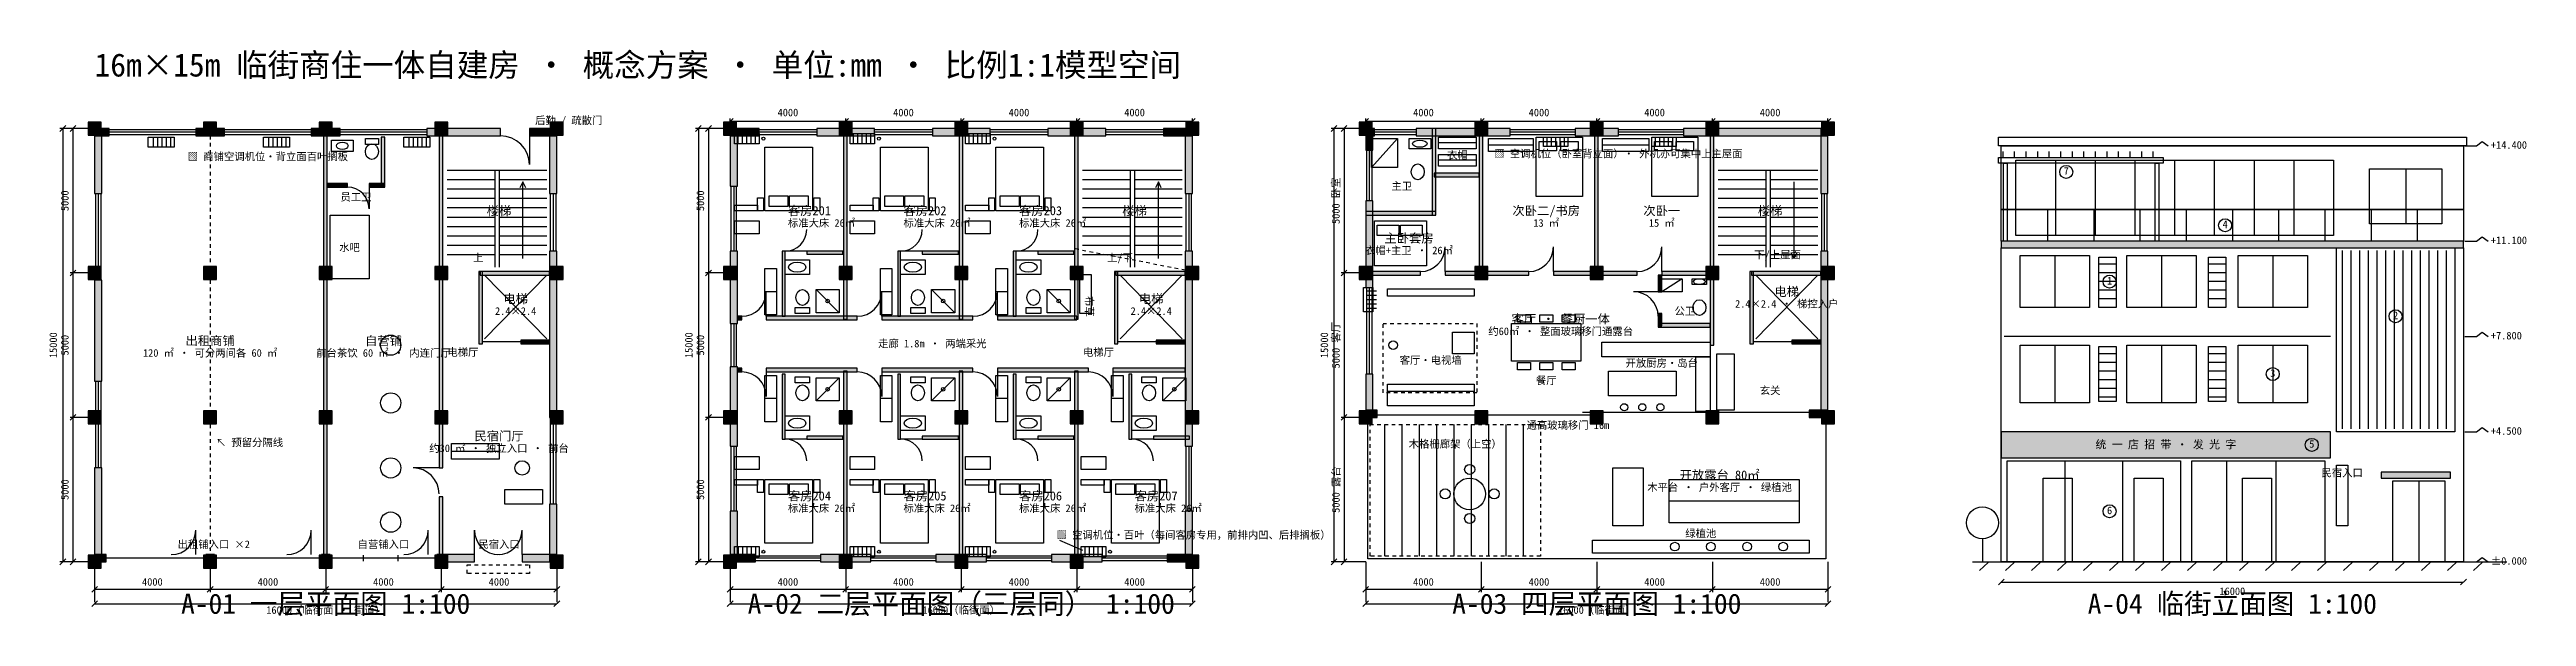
# Model space of a CAD drawing. Extents: x -1559 to 84181, y -1892 to 17735.
import ezdxf
from ezdxf.enums import TextEntityAlignment as Align

# ---------------------------------------------------------------- set-up
doc = ezdxf.new("R2010")
doc.units = 0
doc.linetypes.add('DASHED', pattern=[250, 125, -125])
for name, color, linetype in [('COLUMN', 7, 'CONTINUOUS'), ('DECOR', 40, 'CONTINUOUS'), ('DIM', 1, 'CONTINUOUS'), ('DOOR', 3, 'CONTINUOUS'), ('FURN', 8, 'CONTINUOUS'), ('HVAC', 6, 'CONTINUOUS'), ('TXT', 2, 'CONTINUOUS'), ('WALL', 7, 'CONTINUOUS'), ('WINDOW', 4, 'CONTINUOUS')]:
    doc.layers.add(name, color=color, linetype=linetype)
doc.styles.add('CN', font='simhei.ttf')

msp = doc.modelspace()

# ---------------------------------------------------------------- texts
at = {"layer": 'DIM', "style": 'CN'}
for s, p in [('4000', (24000, 15425)), ('4000', (28000, 15425)), ('4000', (32000, 15425)), ('4000', (36000, 15425)), ('4000', (46000, 15425)), ('4000', (50000, 15425)), ('4000', (54000, 15425)), ('4000', (58000, 15425)), ('7', (68250, 13400)), ('4', (73750, 11550)), ('1', (69750, 9600)), ('2', (79650, 8400)), ('3', (75400, 6400)), ('5', (76750, 3950)), ('6', (69750, 1650)), ('4000', (2000, -825)), ('4000', (6000, -825)), ('4000', (10000, -825)), ('4000', (14000, -825)), ('4000', (24000, -825)), ('4000', (28000, -825)), ('4000', (32000, -825)), ('4000', (36000, -825)), ('4000', (46000, -825)), ('4000', (50000, -825)), ('4000', (54000, -825)), ('4000', (58000, -825)), ('16000（临街面 · 街道）', (8000, -1800)), ('16000（临街面）', (30000, -1800)), ('16000（临街面）', (52000, -1800)), ('16000', (74000, -1150))]:
    msp.add_text(s, height=262.5, dxfattribs=at).set_placement(p, align=Align.CENTER)
for s, p in [('+14.400', (82950, 14300)), ('+11.100', (82950, 11000)), ('+7.800', (82950, 7700)), ('+4.500', (82950, 4400)), ('±0.000', (82950, -100))]:
    msp.add_text(s, height=262.5, dxfattribs=at).set_placement(p)
for s, p in [('5000 卧室', (43100, 12500)), ('5000', (-900, 12500)), ('5000', (21100, 12500)), ('15000', (-1300, 7500)), ('5000', (-900, 7500)), ('15000', (20700, 7500)), ('5000', (21100, 7500)), ('15000', (42700, 7500)), ('5000 客厅', (43100, 7500)), ('5000', (-900, 2500)), ('5000', (21100, 2500)), ('5000 露台', (43100, 2500))]:
    msp.add_text(s, height=262.5, rotation=90, dxfattribs=at).set_placement(p, align=Align.CENTER)
at = {"layer": 'TXT', "style": 'CN'}
for s, height, p in [('16m×15m 临街商住一体自建房 · 概念方案 · 单位:mm · 比例1:1模型空间', 800, (0, 16800)), ('后勤 / 疏散门', 262.5, (15250, 15150)), ('客房201', 312.5, (24000, 12000)), ('客房202', 312.5, (28000, 12000)), ('客房203', 312.5, (32000, 12000)), ('标准大床 26㎡', 262.5, (24000, 11600)), ('标准大床 26㎡', 262.5, (28000, 11600)), ('标准大床 26㎡', 262.5, (32000, 11600)), ('上', 262.5, (13100, 10400)), ('上/下', 262.5, (35050, 10400)), ('下/上屋面', 262.5, (57450, 10500)), ('↖ 预留分隔线', 262.5, (4200, 4000)), ('标准大床 26㎡', 262.5, (24000, 1725)), ('客房204', 312.5, (24000, 2125)), ('标准大床 26㎡', 262.5, (28000, 1725)), ('客房205', 312.5, (28000, 2125)), ('标准大床 26㎡', 262.5, (32000, 1725)), ('客房206', 312.5, (32000, 2125)), ('标准大床 26㎡', 262.5, (36000, 1725)), ('客房207', 312.5, (36000, 2125)), ('▨ 空调机位·百叶（每间客房专用，前排内凹、后排搁板）', 262.5, (33300, 800))]:
    msp.add_text(s, height=height, dxfattribs=at).set_placement(p)
for s, height, p in [('▨ 商铺空调机位·背立面百叶搁板', 262.5, (6000, 13900)), ('衣帽', 262.5, (47175, 13950)), ('▨ 空调机位（卧室背立面）· 外机亦可集中上主屋面', 262.5, (52750, 14000)), ('主卫', 262.5, (45250, 12875)), ('员工卫', 262.5, (9050, 12500)), ('楼梯', 312.5, (14000, 12000)), ('楼梯', 312.5, (36000, 12000)), ('次卧二/书房', 312.5, (50250, 12000)), ('次卧一', 312.5, (54250, 12000)), ('楼梯', 312.5, (58000, 12000)), ('主卧套房', 312.5, (45500, 11050)), ('13 ㎡', 262.5, (50250, 11600)), ('15 ㎡', 262.5, (54250, 11600)), ('水吧', 262.5, (8825, 10750)), ('衣帽+主卫 · 26㎡', 262.5, (45500, 10650)), ('电梯', 312.5, (58575, 9200)), ('2.4×2.4', 262.5, (14575, 8550)), ('电梯', 312.5, (14575, 8950)), ('2.4×2.4', 262.5, (36575, 8550)), ('电梯', 312.5, (36575, 8950)), ('客厅 · 餐厨一体', 312.5, (50750, 8250)), ('公卫', 262.5, (55050, 8550)), ('2.4×2.4 · 梯控入户', 262.5, (58575, 8800)), ('出租商铺', 312.5, (4000, 7500)), ('自营铺', 312.5, (10000, 7500)), ('走廊 1.8m · 两端采光', 262.5, (29000, 7425)), ('约60㎡ · 整面玻璃移门通露台', 262.5, (50750, 7850)), ('120 ㎡ · 可分两间各 60 ㎡', 262.5, (4000, 7100)), ('前台茶饮 60 ㎡ · 内连门厅', 262.5, (10000, 7100)), ('电梯厅', 262.5, (12750, 7125)), ('电梯厅', 262.5, (34750, 7125)), ('客厅·电视墙', 262.5, (46250, 6850)), ('开放厨房·岛台', 262.5, (54250, 6750)), ('餐厅', 262.5, (50250, 6150)), ('玄关', 262.5, (58000, 5800)), ('民宿门厅', 312.5, (14000, 4200)), ('通高玻璃移门 16m', 262.5, (51000, 4600)), ('约30 ㎡ · 独立入口 · 前台', 262.5, (14000, 3800)), ('木格栅廊架（上空）', 262.5, (47100, 3950)), ('统 一 店 招 带 · 发 光 字', 275, (71700, 3925)), ('木平台 · 户外客厅 · 绿植池', 262.5, (56250, 2450)), ('开放露台 80㎡', 312.5, (56250, 2850)), ('民宿入口', 262.5, (77800, 2950)), ('绿植池', 262.5, (55600, 850)), ('出租铺入口 ×2', 262.5, (4125, 475)), ('自营铺入口', 262.5, (10000, 475)), ('民宿入口', 262.5, (14000, 475)), ('A-01 一层平面图 1:100', 700, (8000, -1800)), ('A-02 二层平面图（三层同） 1:100', 700, (30000, -1800)), ('A-03 四层平面图 1:100', 700, (52000, -1800)), ('A-04 临街立面图 1:100', 700, (74000, -1800))]:
    msp.add_text(s, height=height, dxfattribs=at).set_placement(p, align=Align.CENTER)
msp.add_text('布草', height=262.5, rotation=-90, dxfattribs=at).set_placement((34300, 9200))

# ---------------------------------------------------------------- linework, layer by layer
at = {"layer": 'COLUMN'}
for p, q in [((225, 15225), (-225, 15225)), ((-225, 15225), (-225, 14775)), ((-225, 14775), (225, 14775)), ((225, 14775), (225, 15225)), ((4225, 15225), (3775, 15225)), ((3775, 15225), (3775, 14775)), ((3775, 14775), (4225, 14775)), ((4225, 14775), (4225, 15225)), ((8225, 15225), (7775, 15225)), ((7775, 15225), (7775, 14775)), ((7775, 14775), (8225, 14775)), ((8225, 14775), (8225, 15225)), ((12225, 15225), (11775, 15225)), ((11775, 15225), (11775, 14775)), ((11775, 14775), (12225, 14775)), ((12225, 14775), (12225, 15225)), ((16225, 15225), (15775, 15225)), ((15775, 15225), (15775, 14775)), ((15775, 14775), (16225, 14775)), ((16225, 14775), (16225, 15225)), ((22225, 15225), (21775, 15225)), ((21775, 15225), (21775, 14775)), ((21775, 14775), (22225, 14775)), ((22225, 14775), (22225, 15225)), ((26225, 15225), (25775, 15225)), ((25775, 15225), (25775, 14775)), ((25775, 14775), (26225, 14775)), ((26225, 14775), (26225, 15225)), ((30225, 15225), (29775, 15225)), ((29775, 15225), (29775, 14775)), ((29775, 14775), (30225, 14775)), ((30225, 14775), (30225, 15225)), ((34225, 15225), (33775, 15225)), ((33775, 15225), (33775, 14775)), ((33775, 14775), (34225, 14775)), ((34225, 14775), (34225, 15225)), ((38225, 15225), (37775, 15225)), ((37775, 15225), (37775, 14775)), ((37775, 14775), (38225, 14775)), ((38225, 14775), (38225, 15225)), ((44225, 15225), (43775, 15225)), ((43775, 15225), (43775, 14775)), ((43775, 14775), (44225, 14775)), ((44225, 14775), (44225, 15225)), ((48225, 15225), (47775, 15225)), ((47775, 15225), (47775, 14775)), ((47775, 14775), (48225, 14775)), ((48225, 14775), (48225, 15225)), ((52225, 15225), (51775, 15225)), ((51775, 15225), (51775, 14775)), ((51775, 14775), (52225, 14775)), ((52225, 14775), (52225, 15225)), ((56225, 15225), (55775, 15225)), ((55775, 15225), (55775, 14775)), ((55775, 14775), (56225, 14775)), ((56225, 14775), (56225, 15225)), ((60225, 15225), (59775, 15225)), ((59775, 15225), (59775, 14775)), ((59775, 14775), (60225, 14775)), ((60225, 14775), (60225, 15225)), ((225, 10225), (-225, 10225)), ((-225, 10225), (-225, 9775)), ((-225, 9775), (225, 9775)), ((225, 9775), (225, 10225)), ((4225, 10225), (3775, 10225)), ((3775, 10225), (3775, 9775)), ((3775, 9775), (4225, 9775)), ((4225, 9775), (4225, 10225)), ((8225, 10225), (7775, 10225)), ((7775, 10225), (7775, 9775)), ((7775, 9775), (8225, 9775)), ((8225, 9775), (8225, 10225)), ((12225, 10225), (11775, 10225)), ((11775, 10225), (11775, 9775)), ((11775, 9775), (12225, 9775)), ((12225, 9775), (12225, 10225)), ((16225, 10225), (15775, 10225)), ((15775, 10225), (15775, 9775)), ((15775, 9775), (16225, 9775)), ((16225, 9775), (16225, 10225)), ((22225, 10225), (21775, 10225)), ((21775, 10225), (21775, 9775)), ((21775, 9775), (22225, 9775)), ((22225, 9775), (22225, 10225)), ((26225, 10225), (25775, 10225)), ((25775, 10225), (25775, 9775)), ((25775, 9775), (26225, 9775)), ((26225, 9775), (26225, 10225)), ((30225, 10225), (29775, 10225)), ((29775, 10225), (29775, 9775)), ((29775, 9775), (30225, 9775)), ((30225, 9775), (30225, 10225)), ((34225, 10225), (33775, 10225)), ((33775, 10225), (33775, 9775)), ((33775, 9775), (34225, 9775)), ((34225, 9775), (34225, 10225)), ((38225, 10225), (37775, 10225)), ((37775, 10225), (37775, 9775)), ((37775, 9775), (38225, 9775)), ((38225, 9775), (38225, 10225)), ((44225, 10225), (43775, 10225)), ((43775, 10225), (43775, 9775)), ((43775, 9775), (44225, 9775)), ((44225, 9775), (44225, 10225)), ((48225, 10225), (47775, 10225)), ((47775, 10225), (47775, 9775)), ((47775, 9775), (48225, 9775)), ((48225, 9775), (48225, 10225)), ((52225, 10225), (51775, 10225)), ((51775, 10225), (51775, 9775)), ((51775, 9775), (52225, 9775)), ((52225, 9775), (52225, 10225)), ((56225, 10225), (55775, 10225)), ((55775, 10225), (55775, 9775)), ((55775, 9775), (56225, 9775)), ((56225, 9775), (56225, 10225)), ((60225, 10225), (59775, 10225)), ((59775, 10225), (59775, 9775)), ((59775, 9775), (60225, 9775)), ((60225, 9775), (60225, 10225)), ((225, 5225), (-225, 5225)), ((-225, 5225), (-225, 4775)), ((225, 4775), (225, 5225)), ((4225, 5225), (3775, 5225)), ((3775, 5225), (3775, 4775)), ((4225, 4775), (4225, 5225)), ((8225, 5225), (7775, 5225)), ((7775, 5225), (7775, 4775)), ((8225, 4775), (8225, 5225)), ((12225, 5225), (11775, 5225)), ((11775, 5225), (11775, 4775)), ((12225, 4775), (12225, 5225)), ((16225, 5225), (15775, 5225)), ((15775, 5225), (15775, 4775)), ((16225, 4775), (16225, 5225)), ((22225, 5225), (21775, 5225)), ((21775, 5225), (21775, 4775)), ((22225, 4775), (22225, 5225)), ((26225, 5225), (25775, 5225)), ((25775, 5225), (25775, 4775)), ((26225, 4775), (26225, 5225)), ((30225, 5225), (29775, 5225)), ((29775, 5225), (29775, 4775)), ((30225, 4775), (30225, 5225)), ((34225, 5225), (33775, 5225)), ((33775, 5225), (33775, 4775)), ((34225, 4775), (34225, 5225)), ((38225, 5225), (37775, 5225)), ((37775, 5225), (37775, 4775)), ((38225, 4775), (38225, 5225)), ((44225, 5225), (43775, 5225)), ((43775, 5225), (43775, 4775)), ((44225, 4775), (44225, 5225)), ((48225, 5225), (47775, 5225)), ((47775, 5225), (47775, 4775)), ((48225, 4775), (48225, 5225)), ((52225, 5225), (51775, 5225)), ((51775, 5225), (51775, 4775)), ((52225, 4775), (52225, 5225)), ((56225, 5225), (55775, 5225)), ((55775, 5225), (55775, 4775)), ((56225, 4775), (56225, 5225)), ((60225, 5225), (59775, 5225)), ((59775, 5225), (59775, 4775)), ((60225, 4775), (60225, 5225)), ((-225, 4775), (225, 4775)), ((3775, 4775), (4225, 4775)), ((7775, 4775), (8225, 4775)), ((11775, 4775), (12225, 4775)), ((15775, 4775), (16225, 4775)), ((21775, 4775), (22225, 4775)), ((25775, 4775), (26225, 4775)), ((29775, 4775), (30225, 4775)), ((33775, 4775), (34225, 4775)), ((37775, 4775), (38225, 4775)), ((43775, 4775), (44225, 4775)), ((47775, 4775), (48225, 4775)), ((51775, 4775), (52225, 4775)), ((55775, 4775), (56225, 4775)), ((59775, 4775), (60225, 4775)), ((225, 225), (-225, 225)), ((-225, 225), (-225, -225)), ((225, -225), (225, 225)), ((4225, 225), (3775, 225)), ((3775, 225), (3775, -225)), ((4225, -225), (4225, 225)), ((8225, 225), (7775, 225)), ((7775, 225), (7775, -225)), ((8225, -225), (8225, 225)), ((12225, 225), (11775, 225)), ((11775, 225), (11775, -225)), ((12225, -225), (12225, 225)), ((16225, 225), (15775, 225)), ((15775, 225), (15775, -225)), ((16225, -225), (16225, 225)), ((22225, 225), (21775, 225)), ((21775, 225), (21775, -225)), ((22225, -225), (22225, 225)), ((26225, 225), (25775, 225)), ((25775, 225), (25775, -225)), ((26225, -225), (26225, 225)), ((30225, 225), (29775, 225)), ((29775, 225), (29775, -225)), ((30225, -225), (30225, 225)), ((34225, 225), (33775, 225)), ((33775, 225), (33775, -225)), ((34225, -225), (34225, 225)), ((38225, 225), (37775, 225)), ((37775, 225), (37775, -225)), ((38225, -225), (38225, 225)), ((-225, -225), (225, -225)), ((3775, -225), (4225, -225)), ((7775, -225), (8225, -225)), ((11775, -225), (12225, -225)), ((15775, -225), (16225, -225)), ((21775, -225), (22225, -225)), ((25775, -225), (26225, -225)), ((29775, -225), (30225, -225)), ((33775, -225), (34225, -225)), ((37775, -225), (38225, -225))]:
    msp.add_line(p, q, dxfattribs=at)
for points in [[(-225, 14775), (225, 14775), (-225, 15225), (225, 15225)], [(3775, 14775), (4225, 14775), (3775, 15225), (4225, 15225)], [(7775, 14775), (8225, 14775), (7775, 15225), (8225, 15225)], [(11775, 14775), (12225, 14775), (11775, 15225), (12225, 15225)], [(15775, 14775), (16225, 14775), (15775, 15225), (16225, 15225)], [(21775, 14775), (22225, 14775), (21775, 15225), (22225, 15225)], [(25775, 14775), (26225, 14775), (25775, 15225), (26225, 15225)], [(29775, 14775), (30225, 14775), (29775, 15225), (30225, 15225)], [(33775, 14775), (34225, 14775), (33775, 15225), (34225, 15225)], [(37775, 14775), (38225, 14775), (37775, 15225), (38225, 15225)], [(43775, 14775), (44225, 14775), (43775, 15225), (44225, 15225)], [(47775, 14775), (48225, 14775), (47775, 15225), (48225, 15225)], [(51775, 14775), (52225, 14775), (51775, 15225), (52225, 15225)], [(55775, 14775), (56225, 14775), (55775, 15225), (56225, 15225)], [(59775, 14775), (60225, 14775), (59775, 15225), (60225, 15225)], [(-225, 9775), (225, 9775), (-225, 10225), (225, 10225)], [(3775, 9775), (4225, 9775), (3775, 10225), (4225, 10225)], [(7775, 9775), (8225, 9775), (7775, 10225), (8225, 10225)], [(11775, 9775), (12225, 9775), (11775, 10225), (12225, 10225)], [(15775, 9775), (16225, 9775), (15775, 10225), (16225, 10225)], [(21775, 9775), (22225, 9775), (21775, 10225), (22225, 10225)], [(25775, 9775), (26225, 9775), (25775, 10225), (26225, 10225)], [(29775, 9775), (30225, 9775), (29775, 10225), (30225, 10225)], [(33775, 9775), (34225, 9775), (33775, 10225), (34225, 10225)], [(37775, 9775), (38225, 9775), (37775, 10225), (38225, 10225)], [(43775, 9775), (44225, 9775), (43775, 10225), (44225, 10225)], [(47775, 9775), (48225, 9775), (47775, 10225), (48225, 10225)], [(51775, 9775), (52225, 9775), (51775, 10225), (52225, 10225)], [(55775, 9775), (56225, 9775), (55775, 10225), (56225, 10225)], [(59775, 9775), (60225, 9775), (59775, 10225), (60225, 10225)], [(-225, 4775), (225, 4775), (-225, 5225), (225, 5225)], [(3775, 4775), (4225, 4775), (3775, 5225), (4225, 5225)], [(7775, 4775), (8225, 4775), (7775, 5225), (8225, 5225)], [(11775, 4775), (12225, 4775), (11775, 5225), (12225, 5225)], [(15775, 4775), (16225, 4775), (15775, 5225), (16225, 5225)], [(21775, 4775), (22225, 4775), (21775, 5225), (22225, 5225)], [(25775, 4775), (26225, 4775), (25775, 5225), (26225, 5225)], [(29775, 4775), (30225, 4775), (29775, 5225), (30225, 5225)], [(33775, 4775), (34225, 4775), (33775, 5225), (34225, 5225)], [(37775, 4775), (38225, 4775), (37775, 5225), (38225, 5225)], [(43775, 4775), (44225, 4775), (43775, 5225), (44225, 5225)], [(47775, 4775), (48225, 4775), (47775, 5225), (48225, 5225)], [(51775, 4775), (52225, 4775), (51775, 5225), (52225, 5225)], [(55775, 4775), (56225, 4775), (55775, 5225), (56225, 5225)], [(59775, 4775), (60225, 4775), (59775, 5225), (60225, 5225)], [(-225, -225), (225, -225), (-225, 225), (225, 225)], [(3775, -225), (4225, -225), (3775, 225), (4225, 225)], [(7775, -225), (8225, -225), (7775, 225), (8225, 225)], [(11775, -225), (12225, -225), (11775, 225), (12225, 225)], [(15775, -225), (16225, -225), (15775, 225), (16225, 225)], [(21775, -225), (22225, -225), (21775, 225), (22225, 225)], [(25775, -225), (26225, -225), (25775, 225), (26225, 225)], [(29775, -225), (30225, -225), (29775, 225), (30225, 225)], [(33775, -225), (34225, -225), (33775, 225), (34225, 225)], [(37775, -225), (38225, -225), (37775, 225), (38225, 225)]]:
    msp.add_solid(points, dxfattribs=at)
at = {"layer": 'DECOR'}
for p, q in [((66050, 14200), (66050, 14000)), ((66450, 14200), (66450, 14000)), ((66850, 14200), (66850, 14000)), ((67250, 14200), (67250, 14000)), ((67650, 14200), (67650, 14000)), ((68050, 14200), (68050, 14000)), ((68450, 14200), (68450, 14000)), ((68850, 14200), (68850, 14000)), ((69250, 14200), (69250, 14000)), ((69650, 14200), (69650, 14000)), ((70050, 14200), (70050, 14000)), ((70450, 14200), (70450, 14000)), ((70850, 14200), (70850, 14000)), ((71250, 14200), (71250, 14000)), ((77800, 10775), (77800, 4600)), ((78100, 10775), (78100, 4600)), ((78400, 10775), (78400, 4600)), ((78700, 10775), (78700, 4600)), ((79000, 10775), (79000, 4600)), ((79300, 10775), (79300, 4600)), ((79600, 10775), (79600, 4600)), ((79900, 10775), (79900, 4600)), ((80200, 10775), (80200, 4600)), ((80500, 10775), (80500, 4600)), ((80800, 10775), (80800, 4600)), ((81100, 10775), (81100, 4600)), ((81400, 10775), (81400, 4600)), ((77600, 3350), (78000, 3350)), ((77600, 1250), (77600, 3350)), ((78000, 3350), (78000, 1250)), ((78000, 1250), (77600, 1250))]:
    msp.add_line(p, q, dxfattribs=at)
at = {"layer": 'DIM'}
for p, q in [((-1200, 14900), (-1000, 15100)), ((0, 15000), (-1200, 15000)), ((-1100, 15000), (-1100, 0)), ((-850, 14900), (-650, 15100)), ((-750, 15000), (-750, 0)), ((20800, 14900), (21000, 15100)), ((22000, 15000), (20800, 15000)), ((20900, 15000), (20900, 0)), ((21150, 14900), (21350, 15100)), ((21250, 15000), (21250, 0)), ((21900, 15150), (22100, 15350)), ((22000, 15000), (22000, 15350)), ((22000, 15250), (38000, 15250)), ((25900, 15150), (26100, 15350)), ((26000, 15000), (26000, 15350)), ((29900, 15150), (30100, 15350)), ((30000, 15000), (30000, 15350)), ((33900, 15150), (34100, 15350)), ((34000, 15000), (34000, 15350)), ((37900, 15150), (38100, 15350)), ((38000, 15000), (38000, 15350)), ((42800, 14900), (43000, 15100)), ((44000, 15000), (42800, 15000)), ((42900, 15000), (42900, 0)), ((43150, 14900), (43350, 15100)), ((43250, 15000), (43250, 0)), ((43900, 15150), (44100, 15350)), ((44000, 15000), (44000, 15350)), ((44000, 15250), (60000, 15250)), ((47900, 15150), (48100, 15350)), ((48000, 15000), (48000, 15350)), ((51900, 15150), (52100, 15350)), ((52000, 15000), (52000, 15350)), ((55900, 15150), (56100, 15350)), ((56000, 15000), (56000, 15350)), ((59900, 15150), (60100, 15350)), ((60000, 15000), (60000, 15350)), ((82050, 14400), (82450, 14400)), ((82050, 11100), (82450, 11100)), ((-850, 9900), (-650, 10100)), ((0, 10000), (-850, 10000)), ((21150, 9900), (21350, 10100)), ((22000, 10000), (21150, 10000)), ((43150, 9900), (43350, 10100)), ((44000, 10000), (43150, 10000)), ((82050, 7800), (82450, 7800)), ((-850, 4900), (-650, 5100)), ((0, 5000), (-850, 5000)), ((21150, 4900), (21350, 5100)), ((22000, 5000), (21150, 5000)), ((43150, 4900), (43350, 5100)), ((44000, 5000), (43150, 5000)), ((82050, 4500), (82450, 4500)), ((-1200, -100), (-1000, 100)), ((0, 0), (-1200, 0)), ((-850, -100), (-650, 100)), ((0, 0), (0, -1400)), ((4000, 0), (4000, -1050)), ((8000, 0), (8000, -1050)), ((12000, 0), (12000, -1050)), ((16000, 0), (16000, -1400)), ((20800, -100), (21000, 100)), ((22000, 0), (20800, 0)), ((21150, -100), (21350, 100)), ((22000, 0), (22000, -1400)), ((26000, 0), (26000, -1050)), ((30000, 0), (30000, -1050)), ((34000, 0), (34000, -1050)), ((38000, 0), (38000, -1400)), ((42800, -100), (43000, 100)), ((44000, 0), (42800, 0)), ((43150, -100), (43350, 100)), ((44000, 0), (44000, -1400)), ((48000, 0), (48000, -1050)), ((52000, 0), (52000, -1050)), ((56000, 0), (56000, -1050)), ((60000, 0), (60000, -1400)), ((82050, 0), (82450, 0)), ((-100, -1050), (100, -850)), ((3900, -1050), (4100, -850)), ((7900, -1050), (8100, -850)), ((11900, -1050), (12100, -850)), ((15900, -1050), (16100, -850)), ((21900, -1050), (22100, -850)), ((25900, -1050), (26100, -850)), ((29900, -1050), (30100, -850)), ((33900, -1050), (34100, -850)), ((37900, -1050), (38100, -850)), ((43900, -1050), (44100, -850)), ((47900, -1050), (48100, -850)), ((51900, -1050), (52100, -850)), ((55900, -1050), (56100, -850)), ((59900, -1050), (60100, -850)), ((65900, -800), (66100, -600)), ((66000, -700), (82000, -700)), ((81900, -800), (82100, -600)), ((-100, -1550), (100, -1350)), ((0, -950), (16000, -950)), ((0, -1450), (16000, -1450)), ((15900, -1550), (16100, -1350)), ((21900, -1550), (22100, -1350)), ((22000, -950), (38000, -950)), ((22000, -1450), (38000, -1450)), ((37900, -1550), (38100, -1350)), ((43900, -1550), (44100, -1350)), ((44000, -950), (60000, -950)), ((44000, -1450), (60000, -1450)), ((59900, -1550), (60100, -1350))]:
    msp.add_line(p, q, dxfattribs=at)
at = {"layer": 'DOOR'}
for p, q in [((15050, 14750), (15050, 13750)), ((9500, 12975), (9500, 12225)), ((24650, 10750), (23900, 10750)), ((28650, 10750), (27900, 10750)), ((32650, 10750), (31900, 10750)), ((46750, 10050), (46750, 10900)), ((50500, 10050), (50500, 10900)), ((54250, 10050), (54250, 10900)), ((23250, 8500), (23250, 9350)), ((27250, 8500), (27250, 9350)), ((31250, 8500), (31250, 9350)), ((54125, 9350), (53275, 9350)), ((23250, 6575), (23250, 5725)), ((27250, 6575), (27250, 5725)), ((31250, 6575), (31250, 5725)), ((35250, 6575), (35250, 5725)), ((24650, 4250), (23900, 4250)), ((28650, 4250), (27900, 4250)), ((32650, 4250), (31900, 4250)), ((36650, 4250), (35900, 4250)), ((11925, 3250), (11025, 3250)), ((3500, 250), (3500, 1100)), ((7500, 250), (7500, 1100)), ((11550, 250), (11550, 1100)), ((13150, 250), (13150, 1100)), ((14800, 250), (14800, 1100))]:
    msp.add_line(p, q, dxfattribs=at)
for centre, radius, start, end in [((14050, 13750), 1000, 0, 90), ((8750, 12225), 750, 0, 90), ((23900, 11500), 750, 270, 0), ((27900, 11500), 750, 270, 0), ((31900, 11500), 750, 270, 0), ((45900, 10900), 850, 270, 0), ((49650, 10900), 850, 270, 0), ((53400, 10900), 850, 270, 0), ((22400, 9350), 850, 270, 0), ((26400, 9350), 850, 270, 0), ((30400, 9350), 850, 270, 0), ((53275, 8500), 850, 0, 90), ((22400, 5725), 850, 0, 90), ((26400, 5725), 850, 0, 90), ((30400, 5725), 850, 0, 90), ((34400, 5725), 850, 0, 90), ((23900, 3500), 750, 0, 90), ((27900, 3500), 750, 0, 90), ((31900, 3500), 750, 0, 90), ((35900, 3500), 750, 0, 90), ((11025, 2350), 900, 0, 90), ((2650, 1100), 850, 270, 0), ((6650, 1100), 850, 270, 0), ((10700, 1100), 850, 270, 0), ((14000, 1100), 850, 180, 270), ((13950, 1100), 850, 270, 0)]:
    msp.add_arc(centre, radius, start, end, dxfattribs=at)
at = {"layer": 'FURN', "linetype": 'DASHED'}
for p, q in [((4000, 14750), (4000, 250)), ((38000, 10050), (33850, 10850)), ((44600, 8250), (47850, 8250)), ((44600, 5850), (44600, 8250)), ((47850, 8250), (47850, 5850)), ((47850, 5850), (44600, 5850)), ((44150, 4750), (50050, 4750)), ((44150, 200), (44150, 4750)), ((50050, 4750), (50050, 200)), ((50050, 200), (44150, 200)), ((12900, -100), (15050, -100)), ((12900, -400), (12900, -100)), ((15050, -400), (12900, -400)), ((15050, -100), (15050, -400))]:
    msp.add_line(p, q, dxfattribs=at)
at = {"layer": 'FURN'}
for p, q in [((8200, 14600), (8950, 14600)), ((8200, 14200), (8200, 14600)), ((8950, 14600), (8950, 14200)), ((9375, 14650), (9825, 14650)), ((9375, 14450), (9375, 14650)), ((9825, 14650), (9825, 14450)), ((44200, 14650), (45100, 14650)), ((44200, 13650), (44200, 14650)), ((45100, 14650), (44200, 13650)), ((45100, 14650), (45100, 13650)), ((45500, 14650), (46250, 14650)), ((45500, 14300), (45500, 14650)), ((45698.2, 14563.4), (45779.3, 14590.5)), ((45779.3, 14590.5), (45875, 14600)), ((45875, 14600), (45970.7, 14590.5)), ((45970.7, 14590.5), (46051.8, 14563.4)), ((46250, 14650), (46250, 14300)), ((46525, 14700), (47825, 14700)), ((46525, 14300), (46525, 14700)), ((47825, 14700), (47825, 14300)), ((48250, 14650), (49800, 14650)), ((48250, 14200), (48250, 14650)), ((49800, 14650), (49800, 14200)), ((49900, 14700), (51500, 14700)), ((49900, 12650), (49900, 14700)), ((51500, 14700), (51500, 12650)), ((52200, 14650), (53800, 14650)), ((52200, 14200), (52200, 14650)), ((53800, 14650), (53800, 14200)), ((53900, 14700), (55500, 14700)), ((53900, 12650), (53900, 14700)), ((55500, 14700), (55500, 12650)), ((8950, 14200), (8200, 14200)), ((8375, 14400), (8390.2, 14447.8)), ((8390.2, 14352.2), (8375, 14400)), ((8390.2, 14447.8), (8433.6, 14488.4)), ((8433.6, 14311.6), (8390.2, 14352.2)), ((8433.6, 14488.4), (8498.5, 14515.5)), ((8498.5, 14284.5), (8433.6, 14311.6)), ((8498.5, 14515.5), (8575, 14525)), ((8575, 14275), (8498.5, 14284.5)), ((8575, 14525), (8651.5, 14515.5)), ((8651.5, 14284.5), (8575, 14275)), ((8651.5, 14515.5), (8716.4, 14488.4)), ((8716.4, 14311.6), (8651.5, 14284.5)), ((8716.4, 14488.4), (8759.8, 14447.8)), ((8759.8, 14352.2), (8716.4, 14311.6)), ((8759.8, 14447.8), (8775, 14400)), ((8775, 14400), (8759.8, 14352.2)), ((9825, 14450), (9375, 14450)), ((9375, 14200), (9392.1, 14305.2)), ((9392.1, 14094.8), (9375, 14200)), ((9392.1, 14305.2), (9440.9, 14394.5)), ((9440.9, 14005.5), (9392.1, 14094.8)), ((9440.9, 14394.5), (9513.9, 14454.1)), ((9513.9, 13945.9), (9440.9, 14005.5)), ((9513.9, 14454.1), (9600, 14475)), ((9600, 13925), (9513.9, 13945.9)), ((9600, 14475), (9686.1, 14454.1)), ((9686.1, 13945.9), (9600, 13925)), ((9686.1, 14454.1), (9759.1, 14394.5)), ((9759.1, 14005.5), (9686.1, 13945.9)), ((9759.1, 14394.5), (9807.9, 14305.2)), ((9807.9, 14094.8), (9759.1, 14005.5)), ((9807.9, 14305.2), (9825, 14200)), ((9825, 14200), (9807.9, 14094.8)), ((23200, 14350), (24850, 14350)), ((23200, 12150), (23200, 14350)), ((24850, 14350), (24850, 12150)), ((27200, 14350), (28850, 14350)), ((27200, 12150), (27200, 14350)), ((28850, 14350), (28850, 12150)), ((31200, 14350), (32850, 14350)), ((31200, 12150), (31200, 14350)), ((32850, 14350), (32850, 12150)), ((46250, 14300), (45500, 14300)), ((45625, 14475), (45644, 14522.8)), ((45644, 14427.2), (45625, 14475)), ((45640.9, 13694.5), (45713.9, 13754.1)), ((45644, 14522.8), (45698.2, 14563.4)), ((45698.2, 14386.6), (45644, 14427.2)), ((45779.3, 14359.5), (45698.2, 14386.6)), ((45713.9, 13754.1), (45800, 13775)), ((45875, 14350), (45779.3, 14359.5)), ((45800, 13775), (45886.1, 13754.1)), ((45970.7, 14359.5), (45875, 14350)), ((45886.1, 13754.1), (45959.1, 13694.5)), ((46051.8, 14386.6), (45970.7, 14359.5)), ((46051.8, 14563.4), (46106, 14522.8)), ((46106, 14427.2), (46051.8, 14386.6)), ((46106, 14522.8), (46125, 14475)), ((46125, 14475), (46106, 14427.2)), ((47825, 14500), (46525, 14500)), ((47825, 14300), (46525, 14300)), ((46525, 14100), (47825, 14100)), ((46525, 13700), (46525, 14100)), ((47825, 13900), (46525, 13900)), ((47825, 14100), (47825, 13700)), ((49800, 14425), (48250, 14425)), ((49800, 14200), (48250, 14200)), ((50000, 14550), (50600, 14550)), ((50000, 14225), (50000, 14550)), ((50600, 14225), (50000, 14225)), ((50600, 14550), (50600, 14225)), ((50750, 14550), (51350, 14550)), ((50750, 14225), (50750, 14550)), ((51350, 14225), (50750, 14225)), ((51350, 14550), (51350, 14225)), ((53800, 14425), (52200, 14425)), ((53800, 14200), (52200, 14200)), ((54000, 14550), (54600, 14550)), ((54000, 14225), (54000, 14550)), ((54600, 14225), (54000, 14225)), ((54600, 14550), (54600, 14225)), ((54750, 14550), (55350, 14550)), ((54750, 14225), (54750, 14550)), ((55350, 14225), (54750, 14225)), ((55350, 14550), (55350, 14225)), ((82450, 14400), (82650, 14550)), ((82650, 14550), (82850, 14400)), ((15650, 13550), (12200, 13550)), ((13850, 13225), (12200, 13225)), ((13850, 12900), (12200, 12900)), ((13850, 13550), (13850, 10200)), ((14000, 13550), (14000, 10200)), ((15650, 13225), (14000, 13225)), ((15650, 12900), (14000, 12900)), ((14825, 13150), (14725, 12950)), ((14825, 10500), (14825, 13150)), ((14925, 12950), (14825, 13150)), ((37650, 13550), (34200, 13550)), ((35850, 13225), (34200, 13225)), ((35850, 12900), (34200, 12900)), ((35850, 13550), (35850, 10200)), ((36000, 13550), (36000, 10200)), ((37650, 13225), (36000, 13225)), ((37650, 12900), (36000, 12900)), ((36825, 13150), (36725, 12950)), ((36825, 10500), (36825, 13150)), ((36925, 12950), (36825, 13150)), ((45100, 13650), (44200, 13650)), ((45575, 13500), (45592.1, 13605.2)), ((45592.1, 13394.8), (45575, 13500)), ((45592.1, 13605.2), (45640.9, 13694.5)), ((45640.9, 13305.5), (45592.1, 13394.8)), ((45713.9, 13245.9), (45640.9, 13305.5)), ((45800, 13225), (45713.9, 13245.9)), ((45886.1, 13245.9), (45800, 13225)), ((45959.1, 13305.5), (45886.1, 13245.9)), ((45959.1, 13694.5), (46007.9, 13605.2)), ((46007.9, 13394.8), (45959.1, 13305.5)), ((46007.9, 13605.2), (46025, 13500)), ((46025, 13500), (46007.9, 13394.8)), ((47825, 13700), (46525, 13700)), ((59650, 13550), (56200, 13550)), ((57850, 13225), (56200, 13225)), ((57850, 12900), (56200, 12900)), ((57850, 13550), (57850, 10200)), ((58000, 13550), (58000, 10200)), ((59650, 13225), (58000, 13225)), ((59650, 12900), (58000, 12900)), ((58825, 13150), (58825, 10500)), ((13850, 12575), (12200, 12575)), ((13850, 12250), (12200, 12250)), ((15650, 12575), (14000, 12575)), ((15650, 12250), (14000, 12250)), ((22150, 12350), (22950, 12350)), ((22150, 12150), (22150, 12350)), ((22950, 12150), (22150, 12150)), ((22950, 12600), (23150, 12600)), ((22950, 12150), (22950, 12600)), ((22950, 12350), (22950, 12150)), ((23150, 12150), (22950, 12150)), ((23150, 12600), (23150, 12150)), ((24850, 12150), (23200, 12150)), ((23350, 12675), (24000, 12675)), ((23350, 12300), (23350, 12675)), ((24000, 12300), (23350, 12300)), ((24000, 12675), (24000, 12300)), ((24050, 12675), (24700, 12675)), ((24050, 12300), (24050, 12675)), ((24700, 12300), (24050, 12300)), ((24700, 12675), (24700, 12300)), ((24900, 12600), (25100, 12600)), ((24900, 12150), (24900, 12600)), ((25100, 12150), (24900, 12150)), ((25100, 12600), (25100, 12150)), ((26150, 12350), (26950, 12350)), ((26150, 12150), (26150, 12350)), ((26950, 12150), (26150, 12150)), ((26950, 12600), (27150, 12600)), ((26950, 12150), (26950, 12600)), ((26950, 12350), (26950, 12150)), ((27150, 12150), (26950, 12150)), ((27150, 12600), (27150, 12150)), ((28850, 12150), (27200, 12150)), ((27350, 12675), (28000, 12675)), ((27350, 12300), (27350, 12675)), ((28000, 12300), (27350, 12300)), ((28000, 12675), (28000, 12300)), ((28050, 12675), (28700, 12675)), ((28050, 12300), (28050, 12675)), ((28700, 12300), (28050, 12300)), ((28700, 12675), (28700, 12300)), ((28900, 12600), (29100, 12600)), ((28900, 12150), (28900, 12600)), ((29100, 12150), (28900, 12150)), ((29100, 12600), (29100, 12150)), ((30150, 12350), (30950, 12350)), ((30150, 12150), (30150, 12350)), ((30950, 12150), (30150, 12150)), ((30950, 12600), (31150, 12600)), ((30950, 12150), (30950, 12600)), ((30950, 12350), (30950, 12150)), ((31150, 12150), (30950, 12150)), ((31150, 12600), (31150, 12150)), ((32850, 12150), (31200, 12150)), ((31350, 12675), (32000, 12675)), ((31350, 12300), (31350, 12675)), ((32000, 12300), (31350, 12300)), ((32000, 12675), (32000, 12300)), ((32050, 12675), (32700, 12675)), ((32050, 12300), (32050, 12675)), ((32700, 12300), (32050, 12300)), ((32700, 12675), (32700, 12300)), ((32900, 12600), (33100, 12600)), ((32900, 12150), (32900, 12600)), ((33100, 12150), (32900, 12150)), ((33100, 12600), (33100, 12150)), ((35850, 12575), (34200, 12575)), ((35850, 12250), (34200, 12250)), ((37650, 12575), (36000, 12575)), ((37650, 12250), (36000, 12250)), ((51500, 12650), (49900, 12650)), ((55500, 12650), (53900, 12650)), ((57850, 12575), (56200, 12575)), ((57850, 12250), (56200, 12250)), ((59650, 12575), (58000, 12575)), ((59650, 12250), (58000, 12250)), ((66000, 12200), (82000, 12200)), ((66000, 11100), (66000, 12200)), ((82000, 12200), (66000, 12200)), ((67600, 12200), (67600, 11100)), ((69200, 12200), (69200, 11100)), ((70800, 12200), (70800, 11100)), ((72400, 12200), (72400, 11100)), ((74000, 12200), (74000, 11100)), ((75600, 12200), (75600, 11100)), ((77200, 12200), (77200, 11100)), ((78800, 12200), (78800, 11100)), ((80400, 12200), (80400, 11100)), ((82000, 12200), (82000, 11100)), ((8150, 12000), (9500, 12000)), ((8150, 9800), (8150, 12000)), ((9500, 12000), (9500, 9800)), ((13850, 11925), (12200, 11925)), ((13850, 11600), (12200, 11600)), ((13850, 11275), (12200, 11275)), ((15650, 11925), (14000, 11925)), ((15650, 11600), (14000, 11600)), ((15650, 11275), (14000, 11275)), ((22150, 11800), (23000, 11800)), ((22150, 11350), (22150, 11800)), ((23000, 11350), (22150, 11350)), ((23000, 11800), (23000, 11350)), ((26150, 11800), (27000, 11800)), ((26150, 11350), (26150, 11800)), ((27000, 11350), (26150, 11350)), ((27000, 11800), (27000, 11350)), ((30150, 11800), (31000, 11800)), ((30150, 11350), (30150, 11800)), ((31000, 11350), (30150, 11350)), ((31000, 11800), (31000, 11350)), ((35850, 11925), (34200, 11925)), ((35850, 11600), (34200, 11600)), ((35850, 11275), (34200, 11275)), ((37650, 11925), (36000, 11925)), ((37650, 11600), (36000, 11600)), ((37650, 11275), (36000, 11275)), ((44300, 11800), (46100, 11800)), ((44300, 10250), (44300, 11800)), ((44400, 11650), (45150, 11650)), ((44400, 11300), (44400, 11650)), ((45150, 11300), (44400, 11300)), ((45150, 11650), (45150, 11300)), ((45200, 11650), (45950, 11650)), ((45200, 11300), (45200, 11650)), ((45950, 11300), (45200, 11300)), ((45950, 11650), (45950, 11300)), ((46100, 11800), (46100, 10250)), ((57850, 11925), (56200, 11925)), ((57850, 11600), (56200, 11600)), ((57850, 11275), (56200, 11275)), ((59650, 11925), (58000, 11925)), ((59650, 11600), (58000, 11600)), ((59650, 11275), (58000, 11275)), ((82450, 11100), (82650, 11250)), ((82650, 11250), (82850, 11100)), ((13850, 10950), (12200, 10950)), ((13850, 10625), (12200, 10625)), ((15650, 10950), (14000, 10950)), ((15650, 10625), (14000, 10625)), ((23900, 10450), (24750, 10450)), ((23900, 9950), (23900, 10450)), ((24047.8, 10267), (24112.9, 10323.7)), ((24112.9, 10323.7), (24210.2, 10361.7)), ((24210.2, 10361.7), (24325, 10375)), ((24325, 10375), (24439.8, 10361.7)), ((24439.8, 10361.7), (24537.1, 10323.7)), ((24537.1, 10323.7), (24602.2, 10267)), ((24750, 10450), (24750, 9950)), ((27900, 10450), (28750, 10450)), ((27900, 9950), (27900, 10450)), ((28047.8, 10267), (28112.9, 10323.7)), ((28112.9, 10323.7), (28210.2, 10361.7)), ((28210.2, 10361.7), (28325, 10375)), ((28325, 10375), (28439.8, 10361.7)), ((28439.8, 10361.7), (28537.1, 10323.7)), ((28537.1, 10323.7), (28602.2, 10267)), ((28750, 10450), (28750, 9950)), ((31900, 10450), (32750, 10450)), ((31900, 9950), (31900, 10450)), ((32047.8, 10267), (32112.9, 10323.7)), ((32112.9, 10323.7), (32210.2, 10361.7)), ((32210.2, 10361.7), (32325, 10375)), ((32325, 10375), (32439.8, 10361.7)), ((32439.8, 10361.7), (32537.1, 10323.7)), ((32537.1, 10323.7), (32602.2, 10267)), ((32750, 10450), (32750, 9950)), ((35850, 10950), (34200, 10950)), ((35850, 10625), (34200, 10625)), ((37650, 10950), (36000, 10950)), ((37650, 10625), (36000, 10625)), ((57850, 10950), (56200, 10950)), ((57850, 10625), (56200, 10625)), ((59650, 10950), (58000, 10950)), ((59650, 10625), (58000, 10625)), ((58825, 10500), (58725, 10700)), ((58925, 10700), (58825, 10500)), ((82000, 11100), (66000, 11100)), ((9500, 9800), (8150, 9800)), ((9500, 9800), (8150, 9800)), ((15650, 9925), (13500, 7725)), ((13500, 9925), (15650, 7725)), ((23200, 10150), (23600, 10150)), ((23200, 8550), (23200, 10150)), ((23600, 10150), (23600, 8550)), ((24750, 9950), (23900, 9950)), ((24025, 10200), (24047.8, 10267)), ((24047.8, 10133), (24025, 10200)), ((24112.9, 10076.3), (24047.8, 10133)), ((24210.2, 10038.3), (24112.9, 10076.3)), ((24325, 10025), (24210.2, 10038.3)), ((24439.8, 10038.3), (24325, 10025)), ((24537.1, 10076.3), (24439.8, 10038.3)), ((24602.2, 10133), (24537.1, 10076.3)), ((24602.2, 10267), (24625, 10200)), ((24625, 10200), (24602.2, 10133)), ((27200, 10150), (27600, 10150)), ((27200, 8550), (27200, 10150)), ((27600, 10150), (27600, 8550)), ((28750, 9950), (27900, 9950)), ((28025, 10200), (28047.8, 10267)), ((28047.8, 10133), (28025, 10200)), ((28112.9, 10076.3), (28047.8, 10133)), ((28210.2, 10038.3), (28112.9, 10076.3)), ((28325, 10025), (28210.2, 10038.3)), ((28439.8, 10038.3), (28325, 10025)), ((28537.1, 10076.3), (28439.8, 10038.3)), ((28602.2, 10133), (28537.1, 10076.3)), ((28602.2, 10267), (28625, 10200)), ((28625, 10200), (28602.2, 10133)), ((31200, 10150), (31600, 10150)), ((31200, 8550), (31200, 10150)), ((31600, 10150), (31600, 8550)), ((32750, 9950), (31900, 9950)), ((32025, 10200), (32047.8, 10267)), ((32047.8, 10133), (32025, 10200)), ((32112.9, 10076.3), (32047.8, 10133)), ((32210.2, 10038.3), (32112.9, 10076.3)), ((32325, 10025), (32210.2, 10038.3)), ((32439.8, 10038.3), (32325, 10025)), ((32537.1, 10076.3), (32439.8, 10038.3)), ((32602.2, 10133), (32537.1, 10076.3)), ((32602.2, 10267), (32625, 10200)), ((32625, 10200), (32602.2, 10133)), ((34100, 9950), (34500, 9950)), ((34100, 8600), (34100, 9950)), ((34500, 9950), (34500, 8600)), ((37650, 9925), (35500, 7725)), ((35500, 9925), (37650, 7725)), ((46100, 10250), (44300, 10250)), ((44750, 9450), (47750, 9450)), ((44750, 9200), (44750, 9450)), ((47750, 9450), (47750, 9200)), ((54250, 9800), (54950, 9800)), ((54250, 9350), (54250, 9800)), ((54950, 9800), (54250, 9350)), ((54950, 9800), (54950, 9350)), ((55300, 9800), (55800, 9800)), ((55300, 9600), (55300, 9800)), ((55800, 9600), (55300, 9600)), ((55350, 9700), (55365.2, 9738.3)), ((55365.2, 9661.7), (55350, 9700)), ((55365.2, 9738.3), (55408.6, 9770.7)), ((55408.6, 9629.3), (55365.2, 9661.7)), ((55408.6, 9770.7), (55473.5, 9792.4)), ((55473.5, 9607.6), (55408.6, 9629.3)), ((55473.5, 9792.4), (55550, 9800)), ((55550, 9600), (55473.5, 9607.6)), ((55550, 9800), (55626.5, 9792.4)), ((55626.5, 9607.6), (55550, 9600)), ((55626.5, 9792.4), (55691.4, 9770.7)), ((55691.4, 9629.3), (55626.5, 9607.6)), ((55691.4, 9770.7), (55734.8, 9738.3)), ((55734.8, 9661.7), (55691.4, 9629.3)), ((55734.8, 9738.3), (55750, 9700)), ((55750, 9700), (55734.8, 9661.7)), ((55800, 9800), (55800, 9600)), ((59650, 9925), (57500, 7725)), ((57500, 9925), (59650, 7725)), ((23600, 9350), (23200, 9350)), ((24250, 8800), (24750, 8800)), ((24250, 8600), (24250, 8800)), ((24750, 8600), (24250, 8600)), ((24275, 9150), (24292.1, 9255.2)), ((24292.1, 9044.8), (24275, 9150)), ((24292.1, 9255.2), (24340.9, 9344.5)), ((24340.9, 8955.5), (24292.1, 9044.8)), ((24340.9, 9344.5), (24413.9, 9404.1)), ((24413.9, 8895.9), (24340.9, 8955.5)), ((24413.9, 9404.1), (24500, 9425)), ((24500, 8875), (24413.9, 8895.9)), ((24500, 9425), (24586.1, 9404.1)), ((24586.1, 8895.9), (24500, 8875)), ((24586.1, 9404.1), (24659.1, 9344.5)), ((24659.1, 8955.5), (24586.1, 8895.9)), ((24659.1, 9344.5), (24707.9, 9255.2)), ((24707.9, 9044.8), (24659.1, 8955.5)), ((24707.9, 9255.2), (24725, 9150)), ((24725, 9150), (24707.9, 9044.8)), ((24750, 8800), (24750, 8600)), ((24975, 9425), (25775, 9425)), ((24975, 8625), (24975, 9425)), ((25775, 8625), (24975, 9425)), ((25775, 8625), (24975, 8625)), ((25775, 9425), (25775, 8625)), ((27600, 9350), (27200, 9350)), ((28250, 8800), (28750, 8800)), ((28250, 8600), (28250, 8800)), ((28750, 8600), (28250, 8600)), ((28275, 9150), (28292.1, 9255.2)), ((28292.1, 9044.8), (28275, 9150)), ((28292.1, 9255.2), (28340.9, 9344.5)), ((28340.9, 8955.5), (28292.1, 9044.8)), ((28340.9, 9344.5), (28413.9, 9404.1)), ((28413.9, 8895.9), (28340.9, 8955.5)), ((28413.9, 9404.1), (28500, 9425)), ((28500, 8875), (28413.9, 8895.9)), ((28500, 9425), (28586.1, 9404.1)), ((28586.1, 8895.9), (28500, 8875)), ((28586.1, 9404.1), (28659.1, 9344.5)), ((28659.1, 8955.5), (28586.1, 8895.9)), ((28659.1, 9344.5), (28707.9, 9255.2)), ((28707.9, 9044.8), (28659.1, 8955.5)), ((28707.9, 9255.2), (28725, 9150)), ((28725, 9150), (28707.9, 9044.8)), ((28750, 8800), (28750, 8600)), ((28975, 9425), (29775, 9425)), ((28975, 8625), (28975, 9425)), ((29775, 8625), (28975, 9425)), ((29775, 8625), (28975, 8625)), ((29775, 9425), (29775, 8625)), ((31600, 9350), (31200, 9350)), ((32250, 8800), (32750, 8800)), ((32250, 8600), (32250, 8800)), ((32750, 8600), (32250, 8600)), ((32275, 9150), (32292.1, 9255.2)), ((32292.1, 9044.8), (32275, 9150)), ((32292.1, 9255.2), (32340.9, 9344.5)), ((32340.9, 8955.5), (32292.1, 9044.8)), ((32340.9, 9344.5), (32413.9, 9404.1)), ((32413.9, 8895.9), (32340.9, 8955.5)), ((32413.9, 9404.1), (32500, 9425)), ((32500, 8875), (32413.9, 8895.9)), ((32500, 9425), (32586.1, 9404.1)), ((32586.1, 8895.9), (32500, 8875)), ((32586.1, 9404.1), (32659.1, 9344.5)), ((32659.1, 8955.5), (32586.1, 8895.9)), ((32659.1, 9344.5), (32707.9, 9255.2)), ((32707.9, 9044.8), (32659.1, 8955.5)), ((32707.9, 9255.2), (32725, 9150)), ((32725, 9150), (32707.9, 9044.8)), ((32750, 8800), (32750, 8600)), ((32975, 9425), (33775, 9425)), ((32975, 8625), (32975, 9425)), ((33775, 8625), (32975, 9425)), ((33775, 8625), (32975, 8625)), ((33775, 9425), (33775, 8625)), ((34500, 8600), (34100, 8600)), ((47750, 9200), (44750, 9200)), ((54950, 9350), (54250, 9350)), ((55325, 8800), (55342.1, 8905.2)), ((55342.1, 8694.8), (55325, 8800)), ((55342.1, 8905.2), (55390.9, 8994.5)), ((55390.9, 8605.5), (55342.1, 8694.8)), ((55390.9, 8994.5), (55463.9, 9054.1)), ((55463.9, 8545.9), (55390.9, 8605.5)), ((55463.9, 9054.1), (55550, 9075)), ((55550, 9075), (55636.1, 9054.1)), ((55636.1, 9054.1), (55709.1, 8994.5)), ((55709.1, 8605.5), (55636.1, 8545.9)), ((55709.1, 8994.5), (55757.9, 8905.2)), ((55757.9, 8694.8), (55709.1, 8605.5)), ((55757.9, 8905.2), (55775, 8800)), ((55775, 8800), (55757.9, 8694.8)), ((23600, 8550), (23200, 8550)), ((27600, 8550), (27200, 8550)), ((31600, 8550), (31200, 8550)), ((47000, 7950), (47750, 7950)), ((47000, 7200), (47000, 7950)), ((47750, 7950), (47750, 7200)), ((49050, 8250), (51450, 8250)), ((49050, 6950), (49050, 8250)), ((49250, 8550), (49700, 8550)), ((49250, 8300), (49250, 8550)), ((49700, 8300), (49250, 8300)), ((49700, 8550), (49700, 8300)), ((50025, 8550), (50475, 8550)), ((50025, 8300), (50025, 8550)), ((50475, 8300), (50025, 8300)), ((50475, 8550), (50475, 8300)), ((50800, 8550), (51250, 8550)), ((50800, 8300), (50800, 8550)), ((51250, 8300), (50800, 8300)), ((51250, 8550), (51250, 8300)), ((51450, 8250), (51450, 6950)), ((55550, 8525), (55463.9, 8545.9)), ((55636.1, 8545.9), (55550, 8525)), ((77400, 7800), (66100, 7800)), ((82450, 7800), (82650, 7950)), ((82650, 7950), (82850, 7800)), ((47750, 7200), (47000, 7200)), ((51450, 6950), (49050, 6950)), ((49250, 6900), (49700, 6900)), ((49250, 6650), (49250, 6900)), ((49700, 6900), (49700, 6650)), ((50025, 6900), (50475, 6900)), ((50025, 6650), (50025, 6900)), ((50475, 6900), (50475, 6650)), ((50800, 6900), (51250, 6900)), ((50800, 6650), (50800, 6900)), ((51250, 6900), (51250, 6650)), ((52175, 7600), (55925, 7600)), ((52175, 7100), (52175, 7600)), ((55925, 7100), (52175, 7100)), ((55425, 7100), (55925, 7100)), ((55425, 5200), (55425, 7100)), ((55925, 7600), (55925, 7100)), ((55925, 7100), (55925, 5200)), ((56150, 7200), (56750, 7200)), ((56150, 5250), (56150, 7200)), ((56750, 7200), (56750, 5250)), ((23200, 6450), (23600, 6450)), ((23200, 4850), (23200, 6450)), ((23600, 6450), (23600, 4850)), ((24250, 6400), (24750, 6400)), ((24250, 6200), (24250, 6400)), ((24750, 6200), (24250, 6200)), ((24292.1, 5955.2), (24340.9, 6044.5)), ((24340.9, 6044.5), (24413.9, 6104.1)), ((24413.9, 6104.1), (24500, 6125)), ((24500, 6125), (24586.1, 6104.1)), ((24586.1, 6104.1), (24659.1, 6044.5)), ((24659.1, 6044.5), (24707.9, 5955.2)), ((24750, 6400), (24750, 6200)), ((24975, 6375), (25775, 6375)), ((24975, 5575), (24975, 6375)), ((25775, 6375), (24975, 5575)), ((25775, 6375), (25775, 5575)), ((27200, 6450), (27600, 6450)), ((27200, 4850), (27200, 6450)), ((27600, 6450), (27600, 4850)), ((28250, 6400), (28750, 6400)), ((28250, 6200), (28250, 6400)), ((28750, 6200), (28250, 6200)), ((28292.1, 5955.2), (28340.9, 6044.5)), ((28340.9, 6044.5), (28413.9, 6104.1)), ((28413.9, 6104.1), (28500, 6125)), ((28500, 6125), (28586.1, 6104.1)), ((28586.1, 6104.1), (28659.1, 6044.5)), ((28659.1, 6044.5), (28707.9, 5955.2)), ((28750, 6400), (28750, 6200)), ((28975, 6375), (29775, 6375)), ((28975, 5575), (28975, 6375)), ((29775, 6375), (28975, 5575)), ((29775, 6375), (29775, 5575)), ((31200, 6450), (31600, 6450)), ((31200, 4850), (31200, 6450)), ((31600, 6450), (31600, 4850)), ((32250, 6400), (32750, 6400)), ((32250, 6200), (32250, 6400)), ((32750, 6200), (32250, 6200)), ((32292.1, 5955.2), (32340.9, 6044.5)), ((32340.9, 6044.5), (32413.9, 6104.1)), ((32413.9, 6104.1), (32500, 6125)), ((32500, 6125), (32586.1, 6104.1)), ((32586.1, 6104.1), (32659.1, 6044.5)), ((32659.1, 6044.5), (32707.9, 5955.2)), ((32750, 6400), (32750, 6200)), ((32975, 6375), (33775, 6375)), ((32975, 5575), (32975, 6375)), ((33775, 6375), (32975, 5575)), ((33775, 6375), (33775, 5575)), ((35200, 6450), (35600, 6450)), ((35200, 4850), (35200, 6450)), ((35600, 6450), (35600, 4850)), ((36250, 6400), (36750, 6400)), ((36250, 6200), (36250, 6400)), ((36750, 6200), (36250, 6200)), ((36292.1, 5955.2), (36340.9, 6044.5)), ((36340.9, 6044.5), (36413.9, 6104.1)), ((36413.9, 6104.1), (36500, 6125)), ((36500, 6125), (36586.1, 6104.1)), ((36586.1, 6104.1), (36659.1, 6044.5)), ((36659.1, 6044.5), (36707.9, 5955.2)), ((36750, 6400), (36750, 6200)), ((36975, 6375), (37775, 6375)), ((36975, 5575), (36975, 6375)), ((37775, 6375), (36975, 5575)), ((37775, 6375), (37775, 5575)), ((44750, 6150), (47750, 6150)), ((44750, 5400), (44750, 6150)), ((47750, 6150), (47750, 5400)), ((49700, 6650), (49250, 6650)), ((50475, 6650), (50025, 6650)), ((51250, 6650), (50800, 6650)), ((52400, 6600), (54750, 6600)), ((52400, 5750), (52400, 6600)), ((54750, 6600), (54750, 5750)), ((23600, 5650), (23200, 5650)), ((24275, 5850), (24292.1, 5955.2)), ((24292.1, 5744.8), (24275, 5850)), ((24340.9, 5655.5), (24292.1, 5744.8)), ((24413.9, 5595.9), (24340.9, 5655.5)), ((24500, 5575), (24413.9, 5595.9)), ((24586.1, 5595.9), (24500, 5575)), ((24659.1, 5655.5), (24586.1, 5595.9)), ((24707.9, 5744.8), (24659.1, 5655.5)), ((24707.9, 5955.2), (24725, 5850)), ((24725, 5850), (24707.9, 5744.8)), ((25775, 5575), (24975, 5575)), ((27600, 5650), (27200, 5650)), ((28275, 5850), (28292.1, 5955.2)), ((28292.1, 5744.8), (28275, 5850)), ((28340.9, 5655.5), (28292.1, 5744.8)), ((28413.9, 5595.9), (28340.9, 5655.5)), ((28500, 5575), (28413.9, 5595.9)), ((28586.1, 5595.9), (28500, 5575)), ((28659.1, 5655.5), (28586.1, 5595.9)), ((28707.9, 5744.8), (28659.1, 5655.5)), ((28707.9, 5955.2), (28725, 5850)), ((28725, 5850), (28707.9, 5744.8)), ((29775, 5575), (28975, 5575)), ((31600, 5650), (31200, 5650)), ((32275, 5850), (32292.1, 5955.2)), ((32292.1, 5744.8), (32275, 5850)), ((32340.9, 5655.5), (32292.1, 5744.8)), ((32413.9, 5595.9), (32340.9, 5655.5)), ((32500, 5575), (32413.9, 5595.9)), ((32586.1, 5595.9), (32500, 5575)), ((32659.1, 5655.5), (32586.1, 5595.9)), ((32707.9, 5744.8), (32659.1, 5655.5)), ((32707.9, 5955.2), (32725, 5850)), ((32725, 5850), (32707.9, 5744.8)), ((33775, 5575), (32975, 5575)), ((35600, 5650), (35200, 5650)), ((36275, 5850), (36292.1, 5955.2)), ((36292.1, 5744.8), (36275, 5850)), ((36340.9, 5655.5), (36292.1, 5744.8)), ((36413.9, 5595.9), (36340.9, 5655.5)), ((36500, 5575), (36413.9, 5595.9)), ((36586.1, 5595.9), (36500, 5575)), ((36659.1, 5655.5), (36586.1, 5595.9)), ((36707.9, 5744.8), (36659.1, 5655.5)), ((36707.9, 5955.2), (36725, 5850)), ((36725, 5850), (36707.9, 5744.8)), ((37775, 5575), (36975, 5575)), ((47750, 5900), (44750, 5900)), ((47750, 5400), (44750, 5400)), ((54750, 5750), (52400, 5750)), ((55925, 5200), (55425, 5200)), ((56750, 5250), (56150, 5250)), ((23600, 4850), (23200, 4850)), ((23900, 5050), (24750, 5050)), ((23900, 4550), (23900, 5050)), ((24750, 4550), (23900, 4550)), ((24025, 4800), (24047.8, 4867)), ((24047.8, 4733), (24025, 4800)), ((24047.8, 4867), (24112.9, 4923.7)), ((24112.9, 4676.3), (24047.8, 4733)), ((24112.9, 4923.7), (24210.2, 4961.7)), ((24210.2, 4638.3), (24112.9, 4676.3)), ((24210.2, 4961.7), (24325, 4975)), ((24325, 4625), (24210.2, 4638.3)), ((24325, 4975), (24439.8, 4961.7)), ((24439.8, 4638.3), (24325, 4625)), ((24439.8, 4961.7), (24537.1, 4923.7)), ((24537.1, 4676.3), (24439.8, 4638.3)), ((24537.1, 4923.7), (24602.2, 4867)), ((24602.2, 4733), (24537.1, 4676.3)), ((24602.2, 4867), (24625, 4800)), ((24625, 4800), (24602.2, 4733)), ((24750, 5050), (24750, 4550)), ((27600, 4850), (27200, 4850)), ((27900, 5050), (28750, 5050)), ((27900, 4550), (27900, 5050)), ((28750, 4550), (27900, 4550)), ((28025, 4800), (28047.8, 4867)), ((28047.8, 4733), (28025, 4800)), ((28047.8, 4867), (28112.9, 4923.7)), ((28112.9, 4676.3), (28047.8, 4733)), ((28112.9, 4923.7), (28210.2, 4961.7)), ((28210.2, 4638.3), (28112.9, 4676.3)), ((28210.2, 4961.7), (28325, 4975)), ((28325, 4625), (28210.2, 4638.3)), ((28325, 4975), (28439.8, 4961.7)), ((28439.8, 4638.3), (28325, 4625)), ((28439.8, 4961.7), (28537.1, 4923.7)), ((28537.1, 4676.3), (28439.8, 4638.3)), ((28537.1, 4923.7), (28602.2, 4867)), ((28602.2, 4733), (28537.1, 4676.3)), ((28602.2, 4867), (28625, 4800)), ((28625, 4800), (28602.2, 4733)), ((28750, 5050), (28750, 4550)), ((31600, 4850), (31200, 4850)), ((31900, 5050), (32750, 5050)), ((31900, 4550), (31900, 5050)), ((32750, 4550), (31900, 4550)), ((32025, 4800), (32047.8, 4867)), ((32047.8, 4733), (32025, 4800)), ((32047.8, 4867), (32112.9, 4923.7)), ((32112.9, 4676.3), (32047.8, 4733)), ((32112.9, 4923.7), (32210.2, 4961.7)), ((32210.2, 4638.3), (32112.9, 4676.3)), ((32210.2, 4961.7), (32325, 4975)), ((32325, 4625), (32210.2, 4638.3)), ((32325, 4975), (32439.8, 4961.7)), ((32439.8, 4638.3), (32325, 4625)), ((32439.8, 4961.7), (32537.1, 4923.7)), ((32537.1, 4676.3), (32439.8, 4638.3)), ((32537.1, 4923.7), (32602.2, 4867)), ((32602.2, 4733), (32537.1, 4676.3)), ((32602.2, 4867), (32625, 4800)), ((32625, 4800), (32602.2, 4733)), ((32750, 5050), (32750, 4550)), ((35600, 4850), (35200, 4850)), ((35900, 5050), (36750, 5050)), ((35900, 4550), (35900, 5050)), ((36750, 4550), (35900, 4550)), ((36025, 4800), (36047.8, 4867)), ((36047.8, 4733), (36025, 4800)), ((36047.8, 4867), (36112.9, 4923.7)), ((36112.9, 4676.3), (36047.8, 4733)), ((36112.9, 4923.7), (36210.2, 4961.7)), ((36210.2, 4638.3), (36112.9, 4676.3)), ((36210.2, 4961.7), (36325, 4975)), ((36325, 4625), (36210.2, 4638.3)), ((36325, 4975), (36439.8, 4961.7)), ((36439.8, 4638.3), (36325, 4625)), ((36439.8, 4961.7), (36537.1, 4923.7)), ((36537.1, 4676.3), (36439.8, 4638.3)), ((36537.1, 4923.7), (36602.2, 4867)), ((36602.2, 4733), (36537.1, 4676.3)), ((36602.2, 4867), (36625, 4800)), ((36625, 4800), (36602.2, 4733)), ((36750, 5050), (36750, 4550)), ((44075, 100), (44075, 5000)), ((44650, 4750), (44650, 200)), ((45250, 4750), (45250, 200)), ((45850, 4750), (45850, 200)), ((46450, 4750), (46450, 200)), ((47050, 4750), (47050, 200)), ((47650, 4750), (47650, 200)), ((48250, 4750), (48250, 200)), ((48850, 4750), (48850, 200)), ((49450, 4750), (49450, 200)), ((59925, 5000), (59925, 100)), ((82450, 4500), (82650, 4650)), ((82650, 4650), (82850, 4500)), ((12350, 4100), (14000, 4100)), ((12350, 3550), (12350, 4100)), ((14000, 3825), (12350, 3825)), ((14000, 3550), (12350, 3550)), ((14000, 4100), (14000, 3550)), ((22150, 3650), (23000, 3650)), ((22150, 3200), (22150, 3650)), ((23000, 3650), (23000, 3200)), ((26150, 3650), (27000, 3650)), ((26150, 3200), (26150, 3650)), ((27000, 3650), (27000, 3200)), ((30150, 3650), (31000, 3650)), ((30150, 3200), (30150, 3650)), ((31000, 3650), (31000, 3200)), ((34150, 3650), (35000, 3650)), ((34150, 3200), (34150, 3650)), ((35000, 3650), (35000, 3200)), ((23000, 3200), (22150, 3200)), ((22150, 2850), (22950, 2850)), ((22150, 2650), (22150, 2850)), ((22950, 2650), (22150, 2650)), ((22950, 2850), (23150, 2850)), ((22950, 2400), (22950, 2850)), ((22950, 2850), (22950, 2650)), ((23150, 2850), (23150, 2400)), ((23200, 2850), (24850, 2850)), ((23200, 650), (23200, 2850)), ((23350, 2700), (24000, 2700)), ((23350, 2325), (23350, 2700)), ((24000, 2700), (24000, 2325)), ((24050, 2700), (24700, 2700)), ((24050, 2325), (24050, 2700)), ((24700, 2700), (24700, 2325)), ((24850, 2850), (24850, 650)), ((24900, 2850), (25100, 2850)), ((24900, 2400), (24900, 2850)), ((25100, 2850), (25100, 2400)), ((27000, 3200), (26150, 3200)), ((26150, 2850), (26950, 2850)), ((26150, 2650), (26150, 2850)), ((26950, 2650), (26150, 2650)), ((26950, 2850), (27150, 2850)), ((26950, 2400), (26950, 2850)), ((26950, 2850), (26950, 2650)), ((27150, 2850), (27150, 2400)), ((27200, 2850), (28850, 2850)), ((27200, 650), (27200, 2850)), ((27350, 2700), (28000, 2700)), ((27350, 2325), (27350, 2700)), ((28000, 2700), (28000, 2325)), ((28050, 2700), (28700, 2700)), ((28050, 2325), (28050, 2700)), ((28700, 2700), (28700, 2325)), ((28850, 2850), (28850, 650)), ((28900, 2850), (29100, 2850)), ((28900, 2400), (28900, 2850)), ((29100, 2850), (29100, 2400)), ((31000, 3200), (30150, 3200)), ((30150, 2850), (30950, 2850)), ((30150, 2650), (30150, 2850)), ((30950, 2650), (30150, 2650)), ((30950, 2850), (31150, 2850)), ((30950, 2400), (30950, 2850)), ((30950, 2850), (30950, 2650)), ((31150, 2850), (31150, 2400)), ((31200, 2850), (32850, 2850)), ((31200, 650), (31200, 2850)), ((31350, 2700), (32000, 2700)), ((31350, 2325), (31350, 2700)), ((32000, 2700), (32000, 2325)), ((32050, 2700), (32700, 2700)), ((32050, 2325), (32050, 2700)), ((32700, 2700), (32700, 2325)), ((32850, 2850), (32850, 650)), ((32900, 2850), (33100, 2850)), ((32900, 2400), (32900, 2850)), ((33100, 2850), (33100, 2400)), ((35000, 3200), (34150, 3200)), ((34150, 2850), (34950, 2850)), ((34150, 2650), (34150, 2850)), ((34950, 2650), (34150, 2650)), ((34950, 2850), (35150, 2850)), ((34950, 2400), (34950, 2850)), ((34950, 2850), (34950, 2650)), ((35150, 2850), (35150, 2400)), ((35200, 2850), (36850, 2850)), ((35200, 650), (35200, 2850)), ((35350, 2700), (36000, 2700)), ((35350, 2325), (35350, 2700)), ((36000, 2700), (36000, 2325)), ((36050, 2700), (36700, 2700)), ((36050, 2325), (36050, 2700)), ((36700, 2700), (36700, 2325)), ((36850, 2850), (36850, 650)), ((36900, 2850), (37100, 2850)), ((36900, 2400), (36900, 2850)), ((37100, 2850), (37100, 2400)), ((52550, 3250), (53600, 3250)), ((52550, 1250), (52550, 3250)), ((53600, 3250), (53600, 1250)), ((54500, 2850), (59000, 2850)), ((54500, 1350), (54500, 2850)), ((59000, 2850), (59000, 1350)), ((14200, 2500), (15500, 2500)), ((14200, 2000), (14200, 2500)), ((15500, 2000), (14200, 2000)), ((15500, 2500), (15500, 2000)), ((23150, 2400), (22950, 2400)), ((24000, 2325), (23350, 2325)), ((24700, 2325), (24050, 2325)), ((25100, 2400), (24900, 2400)), ((27150, 2400), (26950, 2400)), ((28000, 2325), (27350, 2325)), ((28700, 2325), (28050, 2325)), ((29100, 2400), (28900, 2400)), ((31150, 2400), (30950, 2400)), ((32000, 2325), (31350, 2325)), ((32700, 2325), (32050, 2325)), ((33100, 2400), (32900, 2400)), ((35150, 2400), (34950, 2400)), ((36000, 2325), (35350, 2325)), ((36700, 2325), (36050, 2325)), ((37100, 2400), (36900, 2400)), ((59000, 2100), (54500, 2100)), ((53600, 1250), (52550, 1250)), ((59000, 1350), (54500, 1350)), ((24850, 650), (23200, 650)), ((28850, 650), (27200, 650)), ((32850, 650), (31200, 650)), ((36850, 650), (35200, 650)), ((59925, 100), (44075, 100)), ((51850, 750), (59350, 750)), ((51850, 300), (51850, 750)), ((59350, 300), (51850, 300)), ((59350, 750), (59350, 300)), ((65000, 0), (83500, 0)), ((65350, 800), (65350, 0)), ((82450, 0), (82650, 150)), ((82650, 150), (82850, 0)), ((65550, -25), (65250, -300)), ((66450, -25), (66150, -300)), ((67350, -25), (67050, -300)), ((68250, -25), (67950, -300)), ((69150, -25), (68850, -300)), ((70050, -25), (69750, -300)), ((70950, -25), (70650, -300)), ((71850, -25), (71550, -300)), ((72750, -25), (72450, -300)), ((73650, -25), (73350, -300)), ((74550, -25), (74250, -300)), ((75450, -25), (75150, -300)), ((76350, -25), (76050, -300)), ((77250, -25), (76950, -300)), ((78150, -25), (77850, -300)), ((79050, -25), (78750, -300)), ((79950, -25), (79650, -300)), ((80850, -25), (80550, -300)), ((81750, -25), (81450, -300)), ((82650, -25), (82350, -300))]:
    msp.add_line(p, q, dxfattribs=at)
for centre, radius in [((23150, 14650), 50), ((27150, 14650), 50), ((31150, 14650), 50), ((25375, 9025), 62.5), ((29375, 9025), 62.5), ((33375, 9025), 62.5), ((10250, 7500), 350), ((44950, 7500), 150), ((25375, 5975), 62.5), ((29375, 5975), 62.5), ((33375, 5975), 62.5), ((37375, 5975), 62.5), ((10250, 5500), 350), ((52950, 5350), 125), ((53575, 5350), 125), ((54200, 5350), 125), ((10250, 3250), 350), ((14800, 3250), 250), ((47600, 2350), 550), ((47600, 3200), 175), ((10250, 1375), 350), ((46750, 2350), 175), ((48450, 2350), 175), ((65350, 1350), 550), ((47600, 1500), 175), ((23150, 350), 50), ((27150, 350), 50), ((31150, 350), 50), ((35150, 350), 50), ((54700, 525), 150), ((55950, 525), 150), ((57200, 525), 150), ((58450, 525), 150)]:
    msp.add_circle(centre, radius, dxfattribs=at)
at = {"layer": 'HVAC'}
for p, q in [((1850, 14700), (2750, 14700)), ((1850, 14350), (1850, 14700)), ((2025, 14700), (2025, 14350)), ((2175, 14700), (2175, 14350)), ((2325, 14700), (2325, 14350)), ((2475, 14700), (2475, 14350)), ((2625, 14700), (2625, 14350)), ((2750, 14700), (2750, 14350)), ((5850, 14700), (6750, 14700)), ((5850, 14350), (5850, 14700)), ((6025, 14700), (6025, 14350)), ((6175, 14700), (6175, 14350)), ((6325, 14700), (6325, 14350)), ((6475, 14700), (6475, 14350)), ((6625, 14700), (6625, 14350)), ((6750, 14700), (6750, 14350)), ((10700, 14700), (11600, 14700)), ((10700, 14350), (10700, 14700)), ((10875, 14700), (10875, 14350)), ((11025, 14700), (11025, 14350)), ((11175, 14700), (11175, 14350)), ((11325, 14700), (11325, 14350)), ((11475, 14700), (11475, 14350)), ((11600, 14700), (11600, 14350)), ((22150, 14825), (23000, 14825)), ((22150, 14475), (22150, 14825)), ((22275, 14475), (22275, 14825)), ((22425, 14475), (22425, 14825)), ((22575, 14475), (22575, 14825)), ((22725, 14475), (22725, 14825)), ((22875, 14475), (22875, 14825)), ((23000, 14825), (23000, 14475)), ((26150, 14825), (27000, 14825)), ((26150, 14475), (26150, 14825)), ((26275, 14475), (26275, 14825)), ((26425, 14475), (26425, 14825)), ((26575, 14475), (26575, 14825)), ((26725, 14475), (26725, 14825)), ((26875, 14475), (26875, 14825)), ((27000, 14825), (27000, 14475)), ((30150, 14825), (31000, 14825)), ((30150, 14475), (30150, 14825)), ((30275, 14475), (30275, 14825)), ((30425, 14475), (30425, 14825)), ((30575, 14475), (30575, 14825)), ((30725, 14475), (30725, 14825)), ((30875, 14475), (30875, 14825)), ((31000, 14825), (31000, 14475)), ((50150, 14700), (51000, 14700)), ((50150, 14375), (50150, 14700)), ((50275, 14700), (50275, 14375)), ((50425, 14700), (50425, 14375)), ((50575, 14700), (50575, 14375)), ((50725, 14700), (50725, 14375)), ((50875, 14700), (50875, 14375)), ((51000, 14700), (51000, 14375)), ((53900, 14700), (54750, 14700)), ((53900, 14375), (53900, 14700)), ((54025, 14700), (54025, 14375)), ((54175, 14700), (54175, 14375)), ((54325, 14700), (54325, 14375)), ((54475, 14700), (54475, 14375)), ((54625, 14700), (54625, 14375)), ((54750, 14700), (54750, 14375)), ((2750, 14350), (1850, 14350)), ((6750, 14350), (5850, 14350)), ((11600, 14350), (10700, 14350)), ((23000, 14475), (22150, 14475)), ((27000, 14475), (26150, 14475)), ((31000, 14475), (30150, 14475)), ((51000, 14375), (50150, 14375)), ((54750, 14375), (53900, 14375)), ((69375, 10550), (69975, 10550)), ((69375, 8800), (69375, 10550)), ((69975, 10300), (69375, 10300)), ((69975, 10550), (69975, 8800)), ((73175, 10550), (73775, 10550)), ((73175, 8800), (73175, 10550)), ((73775, 10300), (73175, 10300)), ((73775, 10550), (73775, 8800)), ((43925, 9500), (44250, 9500)), ((43925, 8650), (43925, 9500)), ((44250, 9500), (44250, 8650)), ((69975, 10000), (69375, 10000)), ((69975, 9700), (69375, 9700)), ((73775, 10000), (73175, 10000)), ((73775, 9700), (73175, 9700)), ((44250, 8650), (43925, 8650)), ((44375, 9375), (44050, 9375)), ((44375, 9225), (44050, 9225)), ((44375, 9075), (44050, 9075)), ((44375, 8925), (44050, 8925)), ((44375, 8775), (44050, 8775)), ((69975, 9400), (69375, 9400)), ((69975, 9100), (69375, 9100)), ((69975, 8800), (69375, 8800)), ((73775, 9400), (73175, 9400)), ((73775, 9100), (73175, 9100)), ((73775, 8800), (73175, 8800)), ((69375, 7450), (69975, 7450)), ((69375, 5550), (69375, 7450)), ((69975, 7200), (69375, 7200)), ((69975, 6900), (69375, 6900)), ((69975, 7450), (69975, 5550)), ((73175, 7450), (73775, 7450)), ((73175, 5550), (73175, 7450)), ((73775, 7200), (73175, 7200)), ((73775, 6900), (73175, 6900)), ((73775, 7450), (73775, 5550)), ((69975, 6600), (69375, 6600)), ((69975, 6300), (69375, 6300)), ((73775, 6600), (73175, 6600)), ((73775, 6300), (73175, 6300)), ((69975, 6000), (69375, 6000)), ((69975, 5700), (69375, 5700)), ((69975, 5550), (69375, 5550)), ((73775, 6000), (73175, 6000)), ((73775, 5700), (73175, 5700)), ((73775, 5550), (73175, 5550)), ((22150, 525), (23000, 525)), ((22150, 175), (22150, 525)), ((23000, 175), (22150, 175)), ((22275, 525), (22275, 175)), ((22425, 525), (22425, 175)), ((22575, 525), (22575, 175)), ((22725, 525), (22725, 175)), ((22875, 525), (22875, 175)), ((23000, 525), (23000, 175)), ((26150, 525), (27000, 525)), ((26150, 175), (26150, 525)), ((27000, 175), (26150, 175)), ((26275, 525), (26275, 175)), ((26425, 525), (26425, 175)), ((26575, 525), (26575, 175)), ((26725, 525), (26725, 175)), ((26875, 525), (26875, 175)), ((27000, 525), (27000, 175)), ((30150, 525), (31000, 525)), ((30150, 175), (30150, 525)), ((31000, 175), (30150, 175)), ((30275, 525), (30275, 175)), ((30425, 525), (30425, 175)), ((30575, 525), (30575, 175)), ((30725, 525), (30725, 175)), ((30875, 525), (30875, 175)), ((31000, 525), (31000, 175)), ((33400, 750), (34200, 400)), ((34150, 525), (35000, 525)), ((34150, 175), (34150, 525)), ((35000, 175), (34150, 175)), ((34275, 525), (34275, 175)), ((34425, 525), (34425, 175)), ((34575, 525), (34575, 175)), ((34725, 525), (34725, 175)), ((34875, 525), (34875, 175)), ((35000, 525), (35000, 175))]:
    msp.add_line(p, q, dxfattribs=at)
at = {"layer": 'WALL'}
for p, q in [((500, 15000), (0, 15000)), ((0, 15000), (0, 14750)), ((250, 15000), (0, 15000)), ((0, 15000), (0, 12750)), ((0, 14750), (500, 14750)), ((250, 12750), (250, 15000)), ((500, 14750), (500, 15000)), ((4500, 15000), (3500, 15000)), ((3500, 15000), (3500, 14750)), ((3500, 14750), (4500, 14750)), ((4500, 14750), (4500, 15000)), ((8500, 15000), (7500, 15000)), ((7500, 15000), (7500, 14750)), ((7500, 14750), (8500, 14750)), ((8050, 14750), (7925, 14750)), ((7925, 14750), (7925, 250)), ((8050, 250), (8050, 14750)), ((8500, 14750), (8500, 15000)), ((10050, 14700), (9925, 14700)), ((9925, 14700), (9925, 13100)), ((10050, 13100), (10050, 14700)), ((14050, 15000), (11500, 15000)), ((11500, 15000), (11500, 14750)), ((11500, 14750), (14050, 14750)), ((12050, 14750), (11925, 14750)), ((11925, 14750), (11925, 3250)), ((12050, 3250), (12050, 14750)), ((14050, 14750), (14050, 15000)), ((16000, 15000), (15050, 15000)), ((15050, 15000), (15050, 14750)), ((15050, 14750), (16000, 14750)), ((16000, 15000), (15750, 15000)), ((15750, 15000), (15750, 12750)), ((16000, 14750), (16000, 15000)), ((16000, 12750), (16000, 15000)), ((23000, 15000), (22000, 15000)), ((22000, 15000), (22000, 14750)), ((22250, 15000), (22000, 15000)), ((22000, 15000), (22000, 13000)), ((22000, 14750), (23000, 14750)), ((22250, 13000), (22250, 15000)), ((23000, 14750), (23000, 15000)), ((27000, 15000), (25000, 15000)), ((25000, 15000), (25000, 14750)), ((25000, 14750), (27000, 14750)), ((26050, 14750), (25925, 14750)), ((25925, 14750), (25925, 8400)), ((26050, 8400), (26050, 14750)), ((27000, 14750), (27000, 15000)), ((31000, 15000), (29000, 15000)), ((29000, 15000), (29000, 14750)), ((29000, 14750), (31000, 14750)), ((30050, 14750), (29925, 14750)), ((29925, 14750), (29925, 8400)), ((30050, 8400), (30050, 14750)), ((31000, 14750), (31000, 15000)), ((35000, 15000), (33000, 15000)), ((33000, 15000), (33000, 14750)), ((33000, 14750), (35000, 14750)), ((34050, 14750), (33925, 14750)), ((33925, 14750), (33925, 8400)), ((34050, 8400), (34050, 14750)), ((35000, 14750), (35000, 15000)), ((38000, 15000), (37000, 15000)), ((37000, 15000), (37000, 14750)), ((37000, 14750), (38000, 14750)), ((38000, 15000), (37750, 15000)), ((37750, 15000), (37750, 12750)), ((38000, 14750), (38000, 15000)), ((38000, 12750), (38000, 15000)), ((44300, 15000), (44000, 15000)), ((44000, 15000), (44000, 14750)), ((44250, 15000), (44000, 15000)), ((44000, 15000), (44000, 14250)), ((44000, 14750), (44300, 14750)), ((44250, 14250), (44250, 15000)), ((44300, 14750), (44300, 15000)), ((49000, 15000), (45750, 15000)), ((45750, 15000), (45750, 14750)), ((45750, 14750), (49000, 14750)), ((46425, 15000), (46300, 15000)), ((46300, 15000), (46300, 12000)), ((46425, 12000), (46425, 15000)), ((48050, 15000), (47925, 15000)), ((47925, 15000), (47925, 10000)), ((48050, 10000), (48050, 15000)), ((49000, 14750), (49000, 15000)), ((52750, 15000), (51250, 15000)), ((51250, 15000), (51250, 14750)), ((51250, 14750), (52750, 14750)), ((52050, 15000), (51925, 15000)), ((51925, 15000), (51925, 10000)), ((52050, 10000), (52050, 15000)), ((52750, 14750), (52750, 15000)), ((60000, 15000), (55000, 15000)), ((55000, 15000), (55000, 14750)), ((55000, 14750), (60000, 14750)), ((56050, 15000), (55925, 15000)), ((55925, 15000), (55925, 7500)), ((56050, 7500), (56050, 15000)), ((60000, 15000), (59750, 15000)), ((59750, 15000), (59750, 12750)), ((60000, 14750), (60000, 15000)), ((60000, 12750), (60000, 15000)), ((44000, 14250), (44250, 14250)), ((8750, 13100), (8050, 13100)), ((8050, 13100), (8050, 12975)), ((8050, 12975), (8750, 12975)), ((8750, 12975), (8750, 13100)), ((10050, 13100), (9500, 13100)), ((9500, 13100), (9500, 12975)), ((9500, 12975), (10050, 12975)), ((9925, 13100), (10050, 13100)), ((10050, 12975), (10050, 13100)), ((22000, 13000), (22250, 13000)), ((47925, 13450), (46375, 13450)), ((46375, 13450), (46375, 13325)), ((46375, 13325), (47925, 13325)), ((47925, 13325), (47925, 13450)), ((0, 12750), (250, 12750)), ((15750, 12750), (16000, 12750)), ((37750, 12750), (38000, 12750)), ((44250, 12500), (44000, 12500)), ((44000, 12500), (44000, 9500)), ((46425, 12125), (44000, 12125)), ((44000, 12125), (44000, 12000)), ((44250, 9500), (44250, 12500)), ((46425, 12000), (46425, 12125)), ((59750, 12750), (60000, 12750)), ((44000, 12000), (46425, 12000)), ((46300, 12000), (46425, 12000)), ((16000, 10750), (15750, 10750)), ((15750, 10750), (15750, 5000)), ((16000, 5000), (16000, 10750)), ((22250, 10750), (22000, 10750)), ((22000, 10750), (22000, 8250)), ((22250, 8250), (22250, 10750)), ((23900, 10750), (23800, 10750)), ((23800, 10750), (23800, 8500)), ((23900, 8500), (23900, 10750)), ((25900, 10750), (24650, 10750)), ((24650, 10750), (24650, 10650)), ((24650, 10650), (25900, 10650)), ((25900, 10650), (25900, 10750)), ((27900, 10750), (27800, 10750)), ((27800, 10750), (27800, 8500)), ((27900, 8500), (27900, 10750)), ((29900, 10750), (28650, 10750)), ((28650, 10750), (28650, 10650)), ((28650, 10650), (29900, 10650)), ((29900, 10650), (29900, 10750)), ((31900, 10750), (31800, 10750)), ((31800, 10750), (31800, 8500)), ((31900, 8500), (31900, 10750)), ((33900, 10750), (32650, 10750)), ((32650, 10750), (32650, 10650)), ((32650, 10650), (33900, 10650)), ((33900, 10650), (33900, 10750)), ((38000, 10750), (37750, 10750)), ((37750, 10750), (37750, 4000)), ((38000, 4000), (38000, 10750)), ((60000, 10750), (59750, 10750)), ((59750, 10750), (59750, 5000)), ((60000, 5000), (60000, 10750)), ((82000, 11100), (66000, 11100)), ((66000, 11100), (66000, 10875)), ((66000, 10875), (82000, 10875)), ((82000, 10875), (82000, 11100)), ((250, 9750), (0, 9750)), ((0, 9750), (0, 6250)), ((250, 6250), (250, 9750)), ((13425, 10050), (13300, 10050)), ((13300, 10050), (13300, 7550)), ((15750, 10050), (13350, 10050)), ((13350, 10050), (13350, 9925)), ((13350, 9925), (15750, 9925)), ((13425, 7550), (13425, 10050)), ((15750, 9925), (15750, 10050)), ((35425, 10050), (35300, 10050)), ((35300, 10050), (35300, 7550)), ((37750, 10050), (35350, 10050)), ((35350, 10050), (35350, 9925)), ((35350, 9925), (37750, 9925)), ((35425, 7550), (35425, 10050)), ((37750, 9925), (37750, 10050)), ((45900, 10050), (44000, 10050)), ((44000, 10050), (44000, 9925)), ((44000, 9925), (45900, 9925)), ((44000, 9500), (44250, 9500)), ((45900, 9925), (45900, 10050)), ((49650, 10050), (46750, 10050)), ((46750, 10050), (46750, 9925)), ((46750, 9925), (49650, 9925)), ((47925, 10000), (48050, 10000)), ((49650, 9925), (49650, 10050)), ((53400, 10050), (50500, 10050)), ((50500, 10050), (50500, 9925)), ((50500, 9925), (53400, 9925)), ((51925, 10000), (52050, 10000)), ((53400, 9925), (53400, 10050)), ((54250, 9925), (54125, 9925)), ((54125, 9925), (54125, 9350)), ((56050, 10050), (54250, 10050)), ((54250, 10050), (54250, 9925)), ((54250, 9925), (56050, 9925)), ((54250, 9350), (54250, 9925)), ((56050, 9925), (56050, 10050)), ((57425, 10050), (57300, 10050)), ((57300, 10050), (57300, 7550)), ((59750, 10050), (57350, 10050)), ((57350, 10050), (57350, 9925)), ((57350, 9925), (59750, 9925)), ((57425, 7550), (57425, 10050)), ((59750, 9925), (59750, 10050)), ((54125, 9350), (54250, 9350)), ((54250, 8600), (54125, 8600)), ((54125, 8600), (54125, 8175)), ((54250, 8175), (54250, 8600)), ((22000, 8250), (22250, 8250)), ((22400, 8500), (22250, 8500)), ((22250, 8500), (22250, 8375)), ((22250, 8375), (22400, 8375)), ((22400, 8375), (22400, 8500)), ((26400, 8500), (23250, 8500)), ((23250, 8500), (23250, 8375)), ((23250, 8375), (26400, 8375)), ((23800, 8500), (23900, 8500)), ((25925, 8400), (26050, 8400)), ((26400, 8375), (26400, 8500)), ((30400, 8500), (27250, 8500)), ((27250, 8500), (27250, 8375)), ((27250, 8375), (30400, 8375)), ((27800, 8500), (27900, 8500)), ((29925, 8400), (30050, 8400)), ((30400, 8375), (30400, 8500)), ((34000, 8500), (31250, 8500)), ((31250, 8500), (31250, 8375)), ((31250, 8375), (34000, 8375)), ((31800, 8500), (31900, 8500)), ((33925, 8400), (34050, 8400)), ((34000, 8375), (34000, 8500)), ((55925, 8250), (54125, 8250)), ((54125, 8250), (54125, 8125)), ((54125, 8175), (54250, 8175)), ((54125, 8125), (55925, 8125)), ((55925, 8125), (55925, 8250)), ((13300, 7550), (13425, 7550)), ((15750, 7675), (14750, 7675)), ((14750, 7675), (14750, 7550)), ((14750, 7550), (15750, 7550)), ((15750, 7550), (15750, 7675)), ((35300, 7550), (35425, 7550)), ((37750, 7675), (36750, 7675)), ((36750, 7675), (36750, 7550)), ((36750, 7550), (37750, 7550)), ((37750, 7550), (37750, 7675)), ((55925, 7500), (56050, 7500)), ((57300, 7550), (57425, 7550)), ((59750, 7675), (58750, 7675)), ((58750, 7675), (58750, 7550)), ((58750, 7550), (59750, 7550)), ((59750, 7550), (59750, 7675)), ((0, 6250), (250, 6250)), ((22250, 6750), (22000, 6750)), ((22000, 6750), (22000, 4000)), ((22250, 4000), (22250, 6750)), ((22400, 6700), (22250, 6700)), ((22250, 6700), (22250, 6575)), ((22250, 6575), (22400, 6575)), ((22400, 6575), (22400, 6700)), ((26400, 6700), (23250, 6700)), ((23250, 6700), (23250, 6575)), ((23250, 6575), (26400, 6575)), ((23900, 6500), (23800, 6500)), ((23800, 6500), (23800, 4250)), ((23900, 4250), (23900, 6500)), ((26050, 6600), (25925, 6600)), ((25925, 6600), (25925, 250)), ((26050, 250), (26050, 6600)), ((26400, 6575), (26400, 6700)), ((30400, 6700), (27250, 6700)), ((27250, 6700), (27250, 6575)), ((27250, 6575), (30400, 6575)), ((27900, 6500), (27800, 6500)), ((27800, 6500), (27800, 4250)), ((27900, 4250), (27900, 6500)), ((30050, 6600), (29925, 6600)), ((29925, 6600), (29925, 250)), ((30050, 250), (30050, 6600)), ((30400, 6575), (30400, 6700)), ((34400, 6700), (31250, 6700)), ((31250, 6700), (31250, 6575)), ((31250, 6575), (34400, 6575)), ((31900, 6500), (31800, 6500)), ((31800, 6500), (31800, 4250)), ((31900, 4250), (31900, 6500)), ((34050, 6600), (33925, 6600)), ((33925, 6600), (33925, 250)), ((34050, 250), (34050, 6600)), ((34400, 6575), (34400, 6700)), ((37750, 6700), (35250, 6700)), ((35250, 6700), (35250, 6575)), ((35250, 6575), (37750, 6575)), ((35900, 6500), (35800, 6500)), ((35800, 6500), (35800, 4250)), ((35900, 4250), (35900, 6500)), ((37750, 6575), (37750, 6700)), ((44250, 6500), (44000, 6500)), ((44000, 6500), (44000, 5000)), ((44250, 5000), (44250, 6500)), ((44400, 5250), (44000, 5250)), ((44000, 5250), (44000, 5000)), ((44400, 5000), (44400, 5250)), ((60000, 5250), (59350, 5250)), ((59350, 5250), (59350, 5000)), ((60000, 5000), (60000, 5250)), ((15750, 5000), (16000, 5000)), ((25900, 4350), (24650, 4350)), ((24650, 4350), (24650, 4250)), ((25900, 4250), (25900, 4350)), ((29900, 4350), (28650, 4350)), ((28650, 4350), (28650, 4250)), ((29900, 4250), (29900, 4350)), ((33900, 4350), (32650, 4350)), ((32650, 4350), (32650, 4250)), ((33900, 4250), (33900, 4350)), ((37900, 4350), (36650, 4350)), ((36650, 4350), (36650, 4250)), ((37900, 4250), (37900, 4350)), ((44000, 5000), (44400, 5000)), ((44000, 5000), (44250, 5000)), ((59350, 5000), (60000, 5000)), ((59750, 5000), (60000, 5000)), ((77400, 4500), (66000, 4500)), ((66000, 4500), (66000, 3600)), ((77400, 3600), (77400, 4500)), ((22000, 4000), (22250, 4000)), ((23800, 4250), (23900, 4250)), ((24650, 4250), (25900, 4250)), ((27800, 4250), (27900, 4250)), ((28650, 4250), (29900, 4250)), ((31800, 4250), (31900, 4250)), ((32650, 4250), (33900, 4250)), ((35800, 4250), (35900, 4250)), ((36650, 4250), (37900, 4250)), ((37750, 4000), (38000, 4000)), ((66000, 3600), (77400, 3600)), ((250, 3250), (0, 3250)), ((0, 3250), (0, 0)), ((250, 0), (250, 3250)), ((11925, 3250), (12050, 3250)), ((81550, 3100), (79150, 3100)), ((79150, 3100), (79150, 2900)), ((79150, 2900), (81550, 2900)), ((81550, 2900), (81550, 3100)), ((12050, 2250), (11925, 2250)), ((11925, 2250), (11925, 250)), ((12050, 250), (12050, 2250)), ((16000, 2000), (15750, 2000)), ((15750, 2000), (15750, 0)), ((16000, 0), (16000, 2000)), ((22250, 1750), (22000, 1750)), ((22000, 1750), (22000, 0)), ((22250, 0), (22250, 1750)), ((38000, 1750), (37750, 1750)), ((37750, 1750), (37750, 0)), ((38000, 0), (38000, 1750)), ((400, 250), (0, 250)), ((0, 250), (0, 0)), ((0, 0), (400, 0)), ((0, 0), (250, 0)), ((400, 0), (400, 250)), ((4150, 250), (3850, 250)), ((3850, 250), (3850, 0)), ((3850, 0), (4150, 0)), ((4150, 0), (4150, 250)), ((8150, 250), (7850, 250)), ((7850, 250), (7850, 0)), ((7850, 0), (8150, 0)), ((7925, 250), (8050, 250)), ((8150, 0), (8150, 250)), ((13150, 250), (11850, 250)), ((11850, 250), (11850, 0)), ((11850, 0), (13150, 0)), ((11925, 250), (12050, 250)), ((13150, 0), (13150, 250)), ((16000, 250), (14800, 250)), ((14800, 250), (14800, 0)), ((14800, 0), (16000, 0)), ((15750, 0), (16000, 0)), ((16000, 0), (16000, 250)), ((22875, 250), (22000, 250)), ((22000, 250), (22000, 0)), ((22000, 0), (22875, 0)), ((22000, 0), (22250, 0)), ((22875, 0), (22875, 250)), ((26875, 250), (25125, 250)), ((25125, 250), (25125, 0)), ((25125, 0), (26875, 0)), ((25925, 250), (26050, 250)), ((26875, 0), (26875, 250)), ((30875, 250), (29125, 250)), ((29125, 250), (29125, 0)), ((29125, 0), (30875, 0)), ((29925, 250), (30050, 250)), ((30875, 0), (30875, 250)), ((34875, 250), (33125, 250)), ((33125, 250), (33125, 0)), ((33125, 0), (34875, 0)), ((33925, 250), (34050, 250)), ((34875, 0), (34875, 250)), ((38000, 250), (37125, 250)), ((37125, 250), (37125, 0)), ((37125, 0), (38000, 0)), ((37750, 0), (38000, 0)), ((38000, 0), (38000, 250))]:
    msp.add_line(p, q, dxfattribs=at)
for points in [[(0, 14750), (500, 14750), (0, 15000), (500, 15000)], [(0, 12750), (250, 12750), (0, 15000), (250, 15000)], [(3500, 14750), (4500, 14750), (3500, 15000), (4500, 15000)], [(7500, 14750), (8500, 14750), (7500, 15000), (8500, 15000)], [(7925, 250), (8050, 250), (7925, 14750), (8050, 14750)], [(9925, 13100), (10050, 13100), (9925, 14700), (10050, 14700)], [(11500, 14750), (14050, 14750), (11500, 15000), (14050, 15000)], [(11925, 3250), (12050, 3250), (11925, 14750), (12050, 14750)], [(15050, 14750), (16000, 14750), (15050, 15000), (16000, 15000)], [(15750, 12750), (16000, 12750), (15750, 15000), (16000, 15000)], [(22000, 14750), (23000, 14750), (22000, 15000), (23000, 15000)], [(22000, 13000), (22250, 13000), (22000, 15000), (22250, 15000)], [(25000, 14750), (27000, 14750), (25000, 15000), (27000, 15000)], [(25925, 8400), (26050, 8400), (25925, 14750), (26050, 14750)], [(29000, 14750), (31000, 14750), (29000, 15000), (31000, 15000)], [(29925, 8400), (30050, 8400), (29925, 14750), (30050, 14750)], [(33000, 14750), (35000, 14750), (33000, 15000), (35000, 15000)], [(33925, 8400), (34050, 8400), (33925, 14750), (34050, 14750)], [(37000, 14750), (38000, 14750), (37000, 15000), (38000, 15000)], [(37750, 12750), (38000, 12750), (37750, 15000), (38000, 15000)], [(44000, 14750), (44300, 14750), (44000, 15000), (44300, 15000)], [(44000, 14250), (44250, 14250), (44000, 15000), (44250, 15000)], [(45750, 14750), (49000, 14750), (45750, 15000), (49000, 15000)], [(46300, 12000), (46425, 12000), (46300, 15000), (46425, 15000)], [(47925, 10000), (48050, 10000), (47925, 15000), (48050, 15000)], [(51250, 14750), (52750, 14750), (51250, 15000), (52750, 15000)], [(51925, 10000), (52050, 10000), (51925, 15000), (52050, 15000)], [(55000, 14750), (60000, 14750), (55000, 15000), (60000, 15000)], [(55925, 7500), (56050, 7500), (55925, 15000), (56050, 15000)], [(59750, 12750), (60000, 12750), (59750, 15000), (60000, 15000)], [(8050, 12975), (8750, 12975), (8050, 13100), (8750, 13100)], [(9500, 12975), (10050, 12975), (9500, 13100), (10050, 13100)], [(46375, 13325), (47925, 13325), (46375, 13450), (47925, 13450)], [(44000, 9500), (44250, 9500), (44000, 12500), (44250, 12500)], [(44000, 12000), (46425, 12000), (44000, 12125), (46425, 12125)], [(15750, 5000), (16000, 5000), (15750, 10750), (16000, 10750)], [(22000, 8250), (22250, 8250), (22000, 10750), (22250, 10750)], [(23800, 8500), (23900, 8500), (23800, 10750), (23900, 10750)], [(24650, 10650), (25900, 10650), (24650, 10750), (25900, 10750)], [(27800, 8500), (27900, 8500), (27800, 10750), (27900, 10750)], [(28650, 10650), (29900, 10650), (28650, 10750), (29900, 10750)], [(31800, 8500), (31900, 8500), (31800, 10750), (31900, 10750)], [(32650, 10650), (33900, 10650), (32650, 10750), (33900, 10750)], [(37750, 4000), (38000, 4000), (37750, 10750), (38000, 10750)], [(59750, 5000), (60000, 5000), (59750, 10750), (60000, 10750)], [(66000, 10875), (82000, 10875), (66000, 11100), (82000, 11100)], [(0, 6250), (250, 6250), (0, 9750), (250, 9750)], [(13300, 7550), (13425, 7550), (13300, 10050), (13425, 10050)], [(13350, 9925), (15750, 9925), (13350, 10050), (15750, 10050)], [(35300, 7550), (35425, 7550), (35300, 10050), (35425, 10050)], [(35350, 9925), (37750, 9925), (35350, 10050), (37750, 10050)], [(44000, 9925), (45900, 9925), (44000, 10050), (45900, 10050)], [(46750, 9925), (49650, 9925), (46750, 10050), (49650, 10050)], [(50500, 9925), (53400, 9925), (50500, 10050), (53400, 10050)], [(54125, 9350), (54250, 9350), (54125, 9925), (54250, 9925)], [(54250, 9925), (56050, 9925), (54250, 10050), (56050, 10050)], [(57300, 7550), (57425, 7550), (57300, 10050), (57425, 10050)], [(57350, 9925), (59750, 9925), (57350, 10050), (59750, 10050)], [(54125, 8175), (54250, 8175), (54125, 8600), (54250, 8600)], [(22250, 8375), (22400, 8375), (22250, 8500), (22400, 8500)], [(23250, 8375), (26400, 8375), (23250, 8500), (26400, 8500)], [(27250, 8375), (30400, 8375), (27250, 8500), (30400, 8500)], [(31250, 8375), (34000, 8375), (31250, 8500), (34000, 8500)], [(54125, 8125), (55925, 8125), (54125, 8250), (55925, 8250)], [(14750, 7550), (15750, 7550), (14750, 7675), (15750, 7675)], [(36750, 7550), (37750, 7550), (36750, 7675), (37750, 7675)], [(58750, 7550), (59750, 7550), (58750, 7675), (59750, 7675)], [(22000, 4000), (22250, 4000), (22000, 6750), (22250, 6750)], [(22250, 6575), (22400, 6575), (22250, 6700), (22400, 6700)], [(23250, 6575), (26400, 6575), (23250, 6700), (26400, 6700)], [(23800, 4250), (23900, 4250), (23800, 6500), (23900, 6500)], [(25925, 250), (26050, 250), (25925, 6600), (26050, 6600)], [(27250, 6575), (30400, 6575), (27250, 6700), (30400, 6700)], [(27800, 4250), (27900, 4250), (27800, 6500), (27900, 6500)], [(29925, 250), (30050, 250), (29925, 6600), (30050, 6600)], [(31250, 6575), (34400, 6575), (31250, 6700), (34400, 6700)], [(31800, 4250), (31900, 4250), (31800, 6500), (31900, 6500)], [(33925, 250), (34050, 250), (33925, 6600), (34050, 6600)], [(35250, 6575), (37750, 6575), (35250, 6700), (37750, 6700)], [(35800, 4250), (35900, 4250), (35800, 6500), (35900, 6500)], [(44000, 5000), (44250, 5000), (44000, 6500), (44250, 6500)], [(44000, 5000), (44400, 5000), (44000, 5250), (44400, 5250)], [(59350, 5000), (60000, 5000), (59350, 5250), (60000, 5250)], [(24650, 4250), (25900, 4250), (24650, 4350), (25900, 4350)], [(28650, 4250), (29900, 4250), (28650, 4350), (29900, 4350)], [(32650, 4250), (33900, 4250), (32650, 4350), (33900, 4350)], [(36650, 4250), (37900, 4250), (36650, 4350), (37900, 4350)], [(66000, 3600), (77400, 3600), (66000, 4500), (77400, 4500)], [(0, 0), (250, 0), (0, 3250), (250, 3250)], [(79150, 2900), (81550, 2900), (79150, 3100), (81550, 3100)], [(11925, 250), (12050, 250), (11925, 2250), (12050, 2250)], [(15750, 0), (16000, 0), (15750, 2000), (16000, 2000)], [(22000, 0), (22250, 0), (22000, 1750), (22250, 1750)], [(37750, 0), (38000, 0), (37750, 1750), (38000, 1750)], [(0, 0), (400, 0), (0, 250), (400, 250)], [(3850, 0), (4150, 0), (3850, 250), (4150, 250)], [(7850, 0), (8150, 0), (7850, 250), (8150, 250)], [(11850, 0), (13150, 0), (11850, 250), (13150, 250)], [(14800, 0), (16000, 0), (14800, 250), (16000, 250)], [(22000, 0), (22875, 0), (22000, 250), (22875, 250)], [(25125, 0), (26875, 0), (25125, 250), (26875, 250)], [(29125, 0), (30875, 0), (29125, 250), (30875, 250)], [(33125, 0), (34875, 0), (33125, 250), (34875, 250)], [(37125, 0), (38000, 0), (37125, 250), (38000, 250)]]:
    msp.add_solid(points, dxfattribs=at)
at = {"layer": 'WINDOW'}
for p, q in [((500, 14962.5), (3500, 14962.5)), ((500, 14787.5), (500, 14962.5)), ((3500, 14875), (500, 14875)), ((3500, 14787.5), (500, 14787.5)), ((3500, 14962.5), (3500, 14787.5)), ((4500, 14962.5), (7500, 14962.5)), ((4500, 14787.5), (4500, 14962.5)), ((7500, 14875), (4500, 14875)), ((7500, 14787.5), (4500, 14787.5)), ((7500, 14962.5), (7500, 14787.5)), ((8500, 14962.5), (11500, 14962.5)), ((8500, 14787.5), (8500, 14962.5)), ((11500, 14875), (8500, 14875)), ((11500, 14787.5), (8500, 14787.5)), ((11500, 14962.5), (11500, 14787.5)), ((23000, 14962.5), (25000, 14962.5)), ((23000, 14787.5), (23000, 14962.5)), ((25000, 14875), (23000, 14875)), ((25000, 14787.5), (23000, 14787.5)), ((25000, 14962.5), (25000, 14787.5)), ((27000, 14962.5), (29000, 14962.5)), ((27000, 14787.5), (27000, 14962.5)), ((29000, 14875), (27000, 14875)), ((29000, 14787.5), (27000, 14787.5)), ((29000, 14962.5), (29000, 14787.5)), ((31000, 14962.5), (33000, 14962.5)), ((31000, 14787.5), (31000, 14962.5)), ((33000, 14875), (31000, 14875)), ((33000, 14787.5), (31000, 14787.5)), ((33000, 14962.5), (33000, 14787.5)), ((35000, 14962.5), (37000, 14962.5)), ((35000, 14787.5), (35000, 14962.5)), ((37000, 14875), (35000, 14875)), ((37000, 14787.5), (35000, 14787.5)), ((37000, 14962.5), (37000, 14787.5)), ((44300, 14962.5), (45750, 14962.5)), ((44300, 14787.5), (44300, 14962.5)), ((45750, 14875), (44300, 14875)), ((45750, 14787.5), (44300, 14787.5)), ((45750, 14962.5), (45750, 14787.5)), ((49000, 14962.5), (51250, 14962.5)), ((49000, 14787.5), (49000, 14962.5)), ((51250, 14875), (49000, 14875)), ((51250, 14787.5), (49000, 14787.5)), ((51250, 14962.5), (51250, 14787.5)), ((52750, 14962.5), (55000, 14962.5)), ((52750, 14787.5), (52750, 14962.5)), ((55000, 14875), (52750, 14875)), ((55000, 14787.5), (52750, 14787.5)), ((55000, 14962.5), (55000, 14787.5)), ((65900, 14700), (82100, 14700)), ((65900, 14400), (65900, 14700)), ((82100, 14700), (82100, 14400)), ((44037.5, 14250), (44212.5, 14250)), ((44037.5, 12500), (44037.5, 14250)), ((44125, 14250), (44125, 12500)), ((44212.5, 14250), (44212.5, 12500)), ((82100, 14400), (65900, 14400)), ((65900, 14000), (71600, 14000)), ((65900, 13800), (65900, 14000)), ((71600, 13800), (65900, 13800)), ((66000, 14400), (82000, 14400)), ((66000, 11100), (66000, 14400)), ((66075, 13800), (66200, 13800)), ((66075, 11100), (66075, 13800)), ((66200, 13800), (66200, 11100)), ((66500, 13900), (77500, 13900)), ((66500, 11300), (66500, 13900)), ((67875, 13900), (67875, 11300)), ((69250, 13900), (69250, 11300)), ((70625, 13900), (70625, 11300)), ((71325, 13800), (71450, 13800)), ((71325, 11100), (71325, 13800)), ((71450, 13800), (71450, 11100)), ((71600, 14000), (71600, 13800)), ((72000, 13900), (72000, 11300)), ((73375, 13900), (73375, 11300)), ((74750, 13900), (74750, 11300)), ((76125, 13900), (76125, 11300)), ((77500, 13900), (77500, 11300)), ((82000, 14400), (82000, 11100)), ((22037.5, 13000), (22212.5, 13000)), ((22037.5, 10750), (22037.5, 13000)), ((22125, 13000), (22125, 10750)), ((22212.5, 13000), (22212.5, 10750)), ((78750, 13600), (81250, 13600)), ((78750, 11700), (78750, 13600)), ((80000, 13600), (80000, 11700)), ((81250, 13600), (81250, 11700)), ((37.5, 12750), (212.5, 12750)), ((37.5, 9750), (37.5, 12750)), ((125, 12750), (125, 9750)), ((212.5, 12750), (212.5, 9750)), ((15787.5, 12750), (15962.5, 12750)), ((15787.5, 10750), (15787.5, 12750)), ((15875, 12750), (15875, 10750)), ((15962.5, 12750), (15962.5, 10750)), ((37787.5, 12750), (37962.5, 12750)), ((37787.5, 10750), (37787.5, 12750)), ((37875, 12750), (37875, 10750)), ((37962.5, 12750), (37962.5, 10750)), ((44212.5, 12500), (44037.5, 12500)), ((59787.5, 12750), (59962.5, 12750)), ((59787.5, 10750), (59787.5, 12750)), ((59875, 12750), (59875, 10750)), ((59962.5, 12750), (59962.5, 10750)), ((77500, 11300), (66500, 11300)), ((81250, 11700), (78750, 11700)), ((15962.5, 10750), (15787.5, 10750)), ((22212.5, 10750), (22037.5, 10750)), ((37962.5, 10750), (37787.5, 10750)), ((59962.5, 10750), (59787.5, 10750)), ((82000, 11100), (66000, 11100)), ((66000, 10875), (82000, 10875)), ((66000, 0), (66000, 10875)), ((66200, 11100), (66075, 11100)), ((66650, 10600), (69050, 10600)), ((66650, 8800), (66650, 10600)), ((67850, 10600), (67850, 8800)), ((69050, 10600), (69050, 8800)), ((70350, 10600), (72750, 10600)), ((70350, 8800), (70350, 10600)), ((71450, 11100), (71325, 11100)), ((71550, 10600), (71550, 8800)), ((72750, 10600), (72750, 8800)), ((74200, 10600), (76600, 10600)), ((74200, 8800), (74200, 10600)), ((75400, 10600), (75400, 8800)), ((76600, 10600), (76600, 8800)), ((77600, 10875), (81700, 10875)), ((77600, 4500), (77600, 10875)), ((81700, 10875), (81700, 4500)), ((82000, 10875), (82000, 0)), ((212.5, 9750), (37.5, 9750)), ((44037.5, 9500), (44212.5, 9500)), ((44037.5, 6500), (44037.5, 9500)), ((44125, 9500), (44125, 6500)), ((44212.5, 9500), (44212.5, 6500)), ((69050, 8800), (66650, 8800)), ((72750, 8800), (70350, 8800)), ((76600, 8800), (74200, 8800)), ((22037.5, 8250), (22212.5, 8250)), ((22037.5, 6750), (22037.5, 8250)), ((22125, 8250), (22125, 6750)), ((22212.5, 8250), (22212.5, 6750)), ((14750, 7612.5), (13425, 7612.5)), ((36750, 7612.5), (35425, 7612.5)), ((58750, 7612.5), (57425, 7612.5)), ((66650, 7500), (69050, 7500)), ((66650, 5500), (66650, 7500)), ((67850, 7500), (67850, 5500)), ((69050, 7500), (69050, 5500)), ((70350, 7500), (72750, 7500)), ((70350, 5500), (70350, 7500)), ((71550, 7500), (71550, 5500)), ((72750, 7500), (72750, 5500)), ((74200, 7500), (76600, 7500)), ((74200, 5500), (74200, 7500)), ((75400, 7500), (75400, 5500)), ((76600, 7500), (76600, 5500)), ((37.5, 6250), (212.5, 6250)), ((37.5, 3250), (37.5, 6250)), ((125, 6250), (125, 3250)), ((212.5, 6250), (212.5, 3250)), ((22212.5, 6750), (22037.5, 6750)), ((44212.5, 6500), (44037.5, 6500)), ((59350, 5175), (51500, 5175)), ((69050, 5500), (66650, 5500)), ((72750, 5500), (70350, 5500)), ((76600, 5500), (74200, 5500)), ((15787.5, 5000), (15962.5, 5000)), ((15787.5, 2000), (15787.5, 5000)), ((15875, 5000), (15875, 2000)), ((15962.5, 5000), (15962.5, 2000)), ((52050, 5075), (44400, 5075)), ((81700, 4500), (77600, 4500)), ((22037.5, 4000), (22212.5, 4000)), ((22037.5, 1750), (22037.5, 4000)), ((22125, 4000), (22125, 1750)), ((22212.5, 4000), (22212.5, 1750)), ((37787.5, 4000), (37962.5, 4000)), ((37787.5, 1750), (37787.5, 4000)), ((37875, 4000), (37875, 1750)), ((37962.5, 4000), (37962.5, 1750)), ((66200, 3500), (72200, 3500)), ((66200, 0), (66200, 3500)), ((68200, 3500), (68200, 0)), ((70200, 3500), (70200, 0)), ((72200, 3500), (72200, 0)), ((72600, 3500), (77200, 3500)), ((72600, 0), (72600, 3500)), ((73800, 3500), (73800, 0)), ((75500, 3500), (75500, 0)), ((77200, 3500), (77200, 0)), ((212.5, 3250), (37.5, 3250)), ((67450, 2900), (68450, 2900)), ((67450, 0), (67450, 2900)), ((68450, 2900), (68450, 0)), ((70600, 2900), (71600, 2900)), ((70600, 0), (70600, 2900)), ((71600, 2900), (71600, 0)), ((74350, 2900), (75350, 2900)), ((74350, 0), (74350, 2900)), ((75350, 2900), (75350, 0)), ((79550, 2800), (81350, 2800)), ((79550, 0), (79550, 2800)), ((80450, 2800), (80450, 0)), ((81350, 2800), (81350, 0)), ((15962.5, 2000), (15787.5, 2000)), ((22212.5, 1750), (22037.5, 1750)), ((37962.5, 1750), (37787.5, 1750)), ((3850, 125), (400, 125)), ((7850, 125), (4150, 125)), ((11850, 125), (8150, 125)), ((9300, 225), (9300, 25)), ((10500, 225), (10500, 25)), ((22875, 212.5), (25125, 212.5)), ((22875, 37.5), (22875, 212.5)), ((25125, 125), (22875, 125)), ((25125, 37.5), (22875, 37.5)), ((25125, 212.5), (25125, 37.5)), ((26875, 212.5), (29125, 212.5)), ((26875, 37.5), (26875, 212.5)), ((29125, 125), (26875, 125)), ((29125, 37.5), (26875, 37.5)), ((29125, 212.5), (29125, 37.5)), ((30875, 212.5), (33125, 212.5)), ((30875, 37.5), (30875, 212.5)), ((33125, 125), (30875, 125)), ((33125, 37.5), (30875, 37.5)), ((33125, 212.5), (33125, 37.5)), ((34875, 212.5), (37125, 212.5)), ((34875, 37.5), (34875, 212.5)), ((37125, 125), (34875, 125)), ((37125, 37.5), (34875, 37.5)), ((37125, 212.5), (37125, 37.5)), ((82000, 0), (66000, 0)), ((72200, 0), (66200, 0)), ((68450, 0), (67450, 0)), ((71600, 0), (70600, 0)), ((77200, 0), (72600, 0)), ((75350, 0), (74350, 0)), ((81350, 0), (79550, 0))]:
    msp.add_line(p, q, dxfattribs=at)
for centre in [(68250, 13500), (73750, 11650), (69750, 9700), (79650, 8500), (75400, 6500), (76750, 4050), (69750, 1750)]:
    msp.add_circle(centre, 225, dxfattribs=at)

msp.set_redraw_order([(e.dxf.handle, doc.entitydb.next_handle()) for e in msp.query("TEXT MTEXT ATTDEF DIMENSION ARC_DIMENSION")])  # texts and dimensions are drawn at this point

doc.saveas('drawing.dxf')
